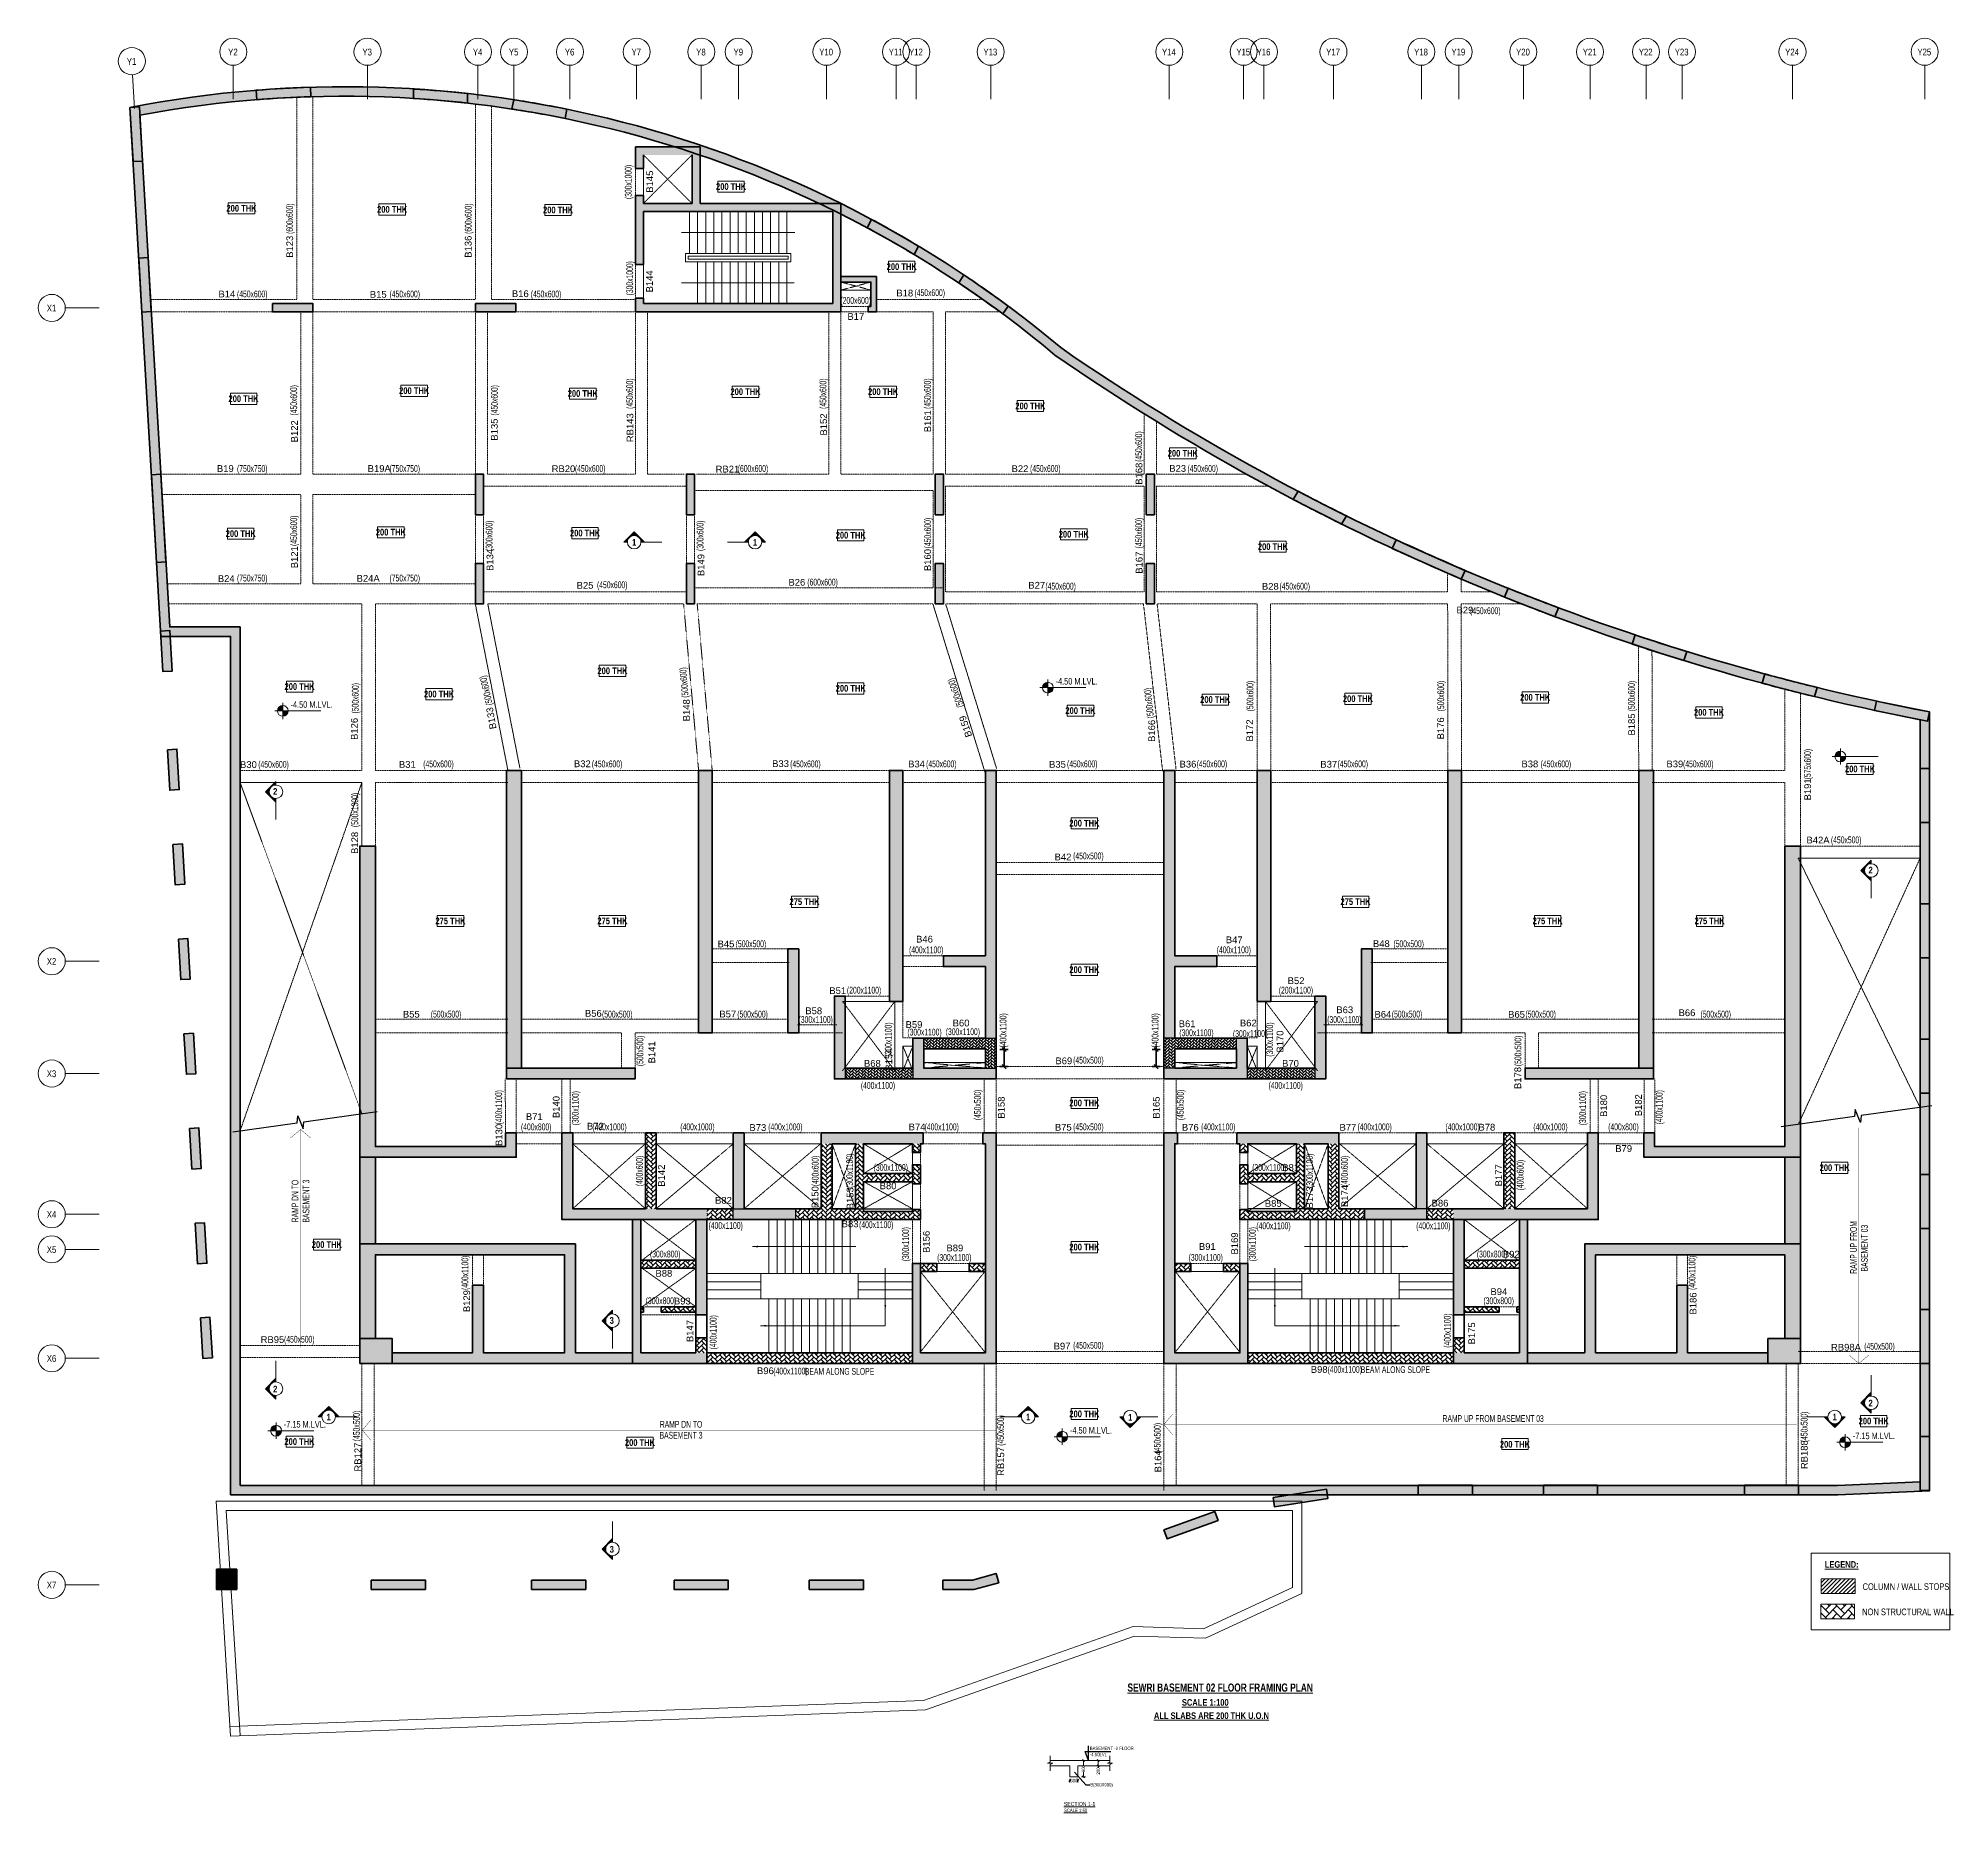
# Model space of a CAD drawing. Header units: millimetres. Extents: x -5 to 70656, y 120 to 65706.
import ezdxf
from ezdxf.enums import TextEntityAlignment as Align

# ---------------------------------------------------------------- set-up
doc = ezdxf.new("R2010")
doc.units = ezdxf.units.MM
for name, pattern in [('Grid Line', [2222.5, 1270, -317.4999999999999, 317.4999999999999, -317.4999999999999]), ('HIDDEN', [0.375, 0.25, -0.125]), ('HIDDEN2', [0.1875, 0.125, -0.0625])]:
    doc.linetypes.add(name, pattern=pattern)
for name, color, linetype, lineweight in [('A-ANNO-DIMS', 8, 'Continuous', 15), ('A-DETL-MISC', 35, 'Continuous', 15), ('A-FLOR-IDEN', 11, 'Continuous', 9), ('A-GRIDS', 8, 'Continuous', 9), ('A-HIDD-ABVE', 8, 'HIDDEN', 20), ('A-HIDD-BELW', 8, 'HIDDEN2', 20), ('G-____-____-DIMS', 7, 'Continuous', 9), ('G-____-____-TEXT', 6, 'Continuous', 9), ('G-ANNO-SYMB', 1, 'Continuous', 9), ('G-ANNO-TEXT', 231, 'Continuous', 9), ('S-BEAM', 7, 'Continuous', 18), ('S-BEAM-IDEN', 2, 'Continuous', 9), ('S-COL HATCH', 9, 'Continuous', 0), ('S-COLS', 5, 'Continuous', 35), ('S-GRIDS', 8, 'Continuous', 9), ('SEC TEXT', 50, 'Continuous', 5)]:
    doc.layers.add(name, color=color, linetype=linetype, lineweight=lineweight)
for name, color, linetype in [('Beam Nos', 7, 'Continuous'), ('changes', 7, 'Continuous'), ('dim', 8, 'Continuous'), ('SECTION LINE', 4, 'Continuous'), ('SUNK SLAB', 8, 'Continuous')]:
    doc.layers.add(name, color=color, linetype=linetype)
doc.styles.add('Arial Narrow', font='ARIALN.TTF', dxfattribs={"height": 399.9999999999996})
doc.styles.add('Dim.s & Anno.(Misc.)', font='ARIALN.TTF')
doc.styles.add('SC-BBS1', font='SansSerif')
doc.styles.add('sd', font='ARIALN.TTF')
doc.styles.add('SOBHA', font='swisscl.ttf')
doc.styles.add('Swis721 LtCn BT', font='swisscl.ttf', dxfattribs={"width": 0.9, "height": 233.3551617873649})
doc.styles.add('Swis721 LtCn BT_1', font='swisscl.ttf', dxfattribs={"height": 239.9999999999999})
doc.styles.add('Swis721 LtCn BT_2', font='swisscl.ttf', dxfattribs={"height": 244.9922958397534})
doc.styles.add('Swis721 LtCn BT_B', font='', dxfattribs={"width": 0.9, "height": 246.9183359013865})
doc.styles.get('Swis721 LtCn BT_B').set_extended_font_data('Swis721 LtCn BT', bold=True)
doc.dimstyles.new('A-GFC-100', dxfattribs={"dimscale": 100, "dimtxt": 1.75, "dimasz": 1.5, "dimexe": 1.5, "dimexo": 0, "dimgap": 1, "dimtad": 1, "dimdsep": 46, "dimtxsty": 'Dim.s & Anno.(Misc.)', "dimblk": 'ARCHTICK', "dimcen": 0, "dimdle": 1.5, "dimclrd": 256, "dimclre": 8, "dimclrt": 6, "dimazin": 2, "dimtfac": 1, "dimtix": 1, "dimtmove": 2, "dimatfit": 3, "dimfxl": 1, "dimtolj": 1, "dimlwd": -1, "dimlwe": 9, "dimarcsym": 0})
doc.dimstyles.new('S-100', dxfattribs={"dimscale": 100, "dimtxt": 2.5, "dimasz": 1.5, "dimexe": 1.5, "dimexo": 1.5, "dimgap": 0.1, "dimtad": 0, "dimdec": 0, "dimrnd": 0.0005, "dimzin": 0, "dimdsep": 46, "dimtxsty": 'SOBHA', "dimblk": 'OBLIQUE', "dimcen": 0.09, "dimclrd": 8, "dimclre": 8, "dimclrt": 6, "dimadec": 0, "dimazin": 0, "dimtfac": 1, "dimtdec": 0, "dimtofl": 0, "dimtmove": 0, "dimatfit": 3, "dimfxl": 1.5, "dimfxlon": 1, "dimtolj": 1, "dimtzin": 0, "dimlwd": -1, "dimlwe": -1, "dimarcsym": 0})
doc.dimstyles.new('S-50', dxfattribs={"dimscale": 50, "dimtxt": 2.5, "dimasz": 1.5, "dimexe": 1.5, "dimexo": 1.5, "dimgap": 0.1, "dimtad": 0, "dimdec": 0, "dimrnd": 0.0005, "dimzin": 0, "dimdsep": 46, "dimtxsty": 'SOBHA', "dimblk": 'OBLIQUE', "dimcen": 0.09, "dimclrd": 8, "dimclre": 8, "dimclrt": 6, "dimadec": 0, "dimazin": 0, "dimtfac": 1, "dimtdec": 0, "dimtofl": 0, "dimtmove": 0, "dimatfit": 3, "dimfxl": 1.5, "dimfxlon": 1, "dimtolj": 1, "dimtzin": 0, "dimlwd": -1, "dimlwe": -1, "dimarcsym": 0})
pattern_1 = [(45, (-31966103.1804494, 21022167.40844137), (0, 113.1370849898476), [240, -80]), (135, (-31966046.6119069, 21022223.97698387), (8.9e-15, 113.1370849898476), [240, -80])]
pattern_2 = [(45, (-31794446.85298591, 20735559.74809882), (0, 169.7056274847714), [360, -120]), (135, (-31794362.00017216, 20735644.60091257), (1.33e-14, 169.7056274847714), [360, -120])]
pattern_3 = [(45, (-31794446.85298591, 20683630.74809882), (0, 169.7056274847714), [360, -120]), (135, (-31794362.00017216, 20683715.60091257), (1.33e-14, 169.7056274847714), [360, -120])]
pattern_4 = [(45, (-31794446.85419369, 20735559.7480981), (0, 113.1370849898476), [240, -80]), (135, (-31794390.28565119, 20735616.3166406), (8.9e-15, 113.1370849898476), [240, -80])]

msp = doc.modelspace()

# ---------------------------------------------------------------- texts
at = {"layer": 'A-FLOR-IDEN', "color": 1, "char_height": 246.9183359013865, "width": 1154.999999999998, "attachment_point": 2, "line_spacing_factor": 0.9642671421142559, "style": 'Swis721 LtCn BT_B'}
for s, insert in [('200 THK', (25606.72671015736, 60348.37881742705)), ('200 THK', (25606.72671015736, 60348.37881742705)), ('200 THK', (7509.726710157359, 59544.87881742705)), ('200 THK', (7509.726710157359, 59544.87881742705)), ('200 THK', (13078.72671015736, 59503.87881742706)), ('200 THK', (13078.72671015736, 59503.87881742706)), ('200 THK', (19212.22671015736, 59482.87881742706)), ('200 THK', (19212.22671015736, 59482.87881742706)), ('200 THK', (31915.22671015736, 57388.87881742706)), ('200 THK', (31915.22671015736, 57388.87881742706)), ('200 THK', (7585.22671015736, 52507.37881742706)), ('200 THK', (7585.22671015736, 52507.37881742706)), ('200 THK', (13892.72671015736, 52804.37881742706)), ('200 THK', (13892.72671015736, 52804.37881742706)), ('200 THK', (20125.22671015736, 52699.87881742705)), ('200 THK', (20125.22671015736, 52699.87881742705)), ('200 THK', (26140.72671015736, 52767.00793037107)), ('200 THK', (26140.72671015736, 52767.00793037107)), ('200 THK', (31226.72671015736, 52767.00793037107)), ('200 THK', (31226.72671015736, 52767.00793037107)), ('200 THK', (36671.72671015736, 52238.87881742705)), ('200 THK', (36671.72671015736, 52238.87881742705)), ('200 THK', (42305.72671015735, 50489.87881742705)), ('200 THK', (42305.72671015735, 50489.87881742705)), ('200 THK', (7481.980978729095, 47520.02006813427)), ('200 THK', (7481.980978729095, 47520.02006813427)), ('200 THK', (13030.72671015736, 47574.37881742705)), ('200 THK', (13030.72671015736, 47574.37881742705)), ('200 THK', (20208.72671015736, 47540.37881742705)), ('200 THK', (20208.72671015736, 47540.37881742705)), ('200 THK', (30031.22671015736, 47462.37881742706)), ('200 THK', (30031.22671015736, 47462.37881742706)), ('200 THK', (38276.22671015736, 47497.87881742705)), ('200 THK', (38276.22671015736, 47497.87881742705)), ('200 THK', (45638.72671015736, 47040.37881742705)), ('200 THK', (45638.72671015736, 47040.37881742705)), ('200 THK', (21223.72671015736, 42450.87881742706)), ('200 THK', (21223.72671015736, 42450.87881742706)), ('200 THK', (9657.22671015736, 41869.37881742705)), ('200 THK', (9657.22671015736, 41869.37881742705)), ('200 THK', (30031.22671015736, 41802.37881742706)), ('200 THK', (30031.22671015736, 41802.37881742706)), ('200 THK', (14812.72671015736, 41589.37881742706)), ('200 THK', (14812.72671015736, 41589.37881742706)), ('200 THK', (38522.22671015736, 40979.87881742706)), ('200 THK', (38522.22671015736, 40979.87881742706)), ('200 THK', (43505.22671015736, 41388.87881742705)), ('200 THK', (43505.22671015736, 41388.87881742705)), ('200 THK', (48781.22671015736, 41419.87881742705)), ('200 THK', (48781.22671015736, 41419.87881742705)), ('200 THK', (55332.72671015736, 41468.37881742706)), ('200 THK', (55332.72671015736, 41468.37881742706)), ('200 THK', (61757.72671015736, 40912.87881742705)), ('200 THK', (61757.72671015736, 40912.87881742705)), ('200 THK', (67339.72671015735, 38823.87881742706)), ('200 THK', (67339.72671015735, 38823.87881742706)), ('200 THK', (38667.95348560613, 36818.16078052586)), ('275 THK', (28324.13267899108, 33917.91240070304)), ('275 THK', (48690.92748937559, 33917.91240070304)), ('275 THK', (15234.13267899107, 33207.91240070303)), ('275 THK', (21221.13267899107, 33207.91240070303)), ('275 THK', (55793.92748937558, 33207.91240070303)), ('275 THK', (61780.92748937558, 33207.91240070303)), ('200 THK', (38667.95348560613, 31403.87613807162)), ('200 THK', (38667.95348560613, 26478.08347241124)), ('200 THK', (66402.06134450236, 24084.45754318973)), ('200 THK', (10665.32663970988, 21244.15217835744)), ('200 THK', (38667.95348560613, 21150.6739737383)), ('200 THK', (38667.95348560613, 14985.33286525597)), ('200 THK', (67845.5613467897, 14721.95754318972)), ('200 THK', (9652.46646049049, 13962.71503413757)), ('200 THK', (22240.1002651247, 13925.92756729116, -1.0246935e-09)), ('200 THK', (54584.67634703022, 13861.8471069104))]:
    msp.add_mtext(s, dxfattribs=dict(at, insert=insert))
at = {"layer": 'Beam Nos', "color": 3, "style": 'SC-BBS1'}
for s, rotation, p in [('B145', 90, (22800.33791580972, 60405.66227918406, -1.2247974e-09)), ('B123', 90, (9491.324656234947, 57998.6269382975)), ('B136', 90, (16088.85724556994, 58000.96599498679, -1.5490163e-09)), ('B144', 90, (22790.50135845866, 56720.00669935261)), ('B135', 90, (17056.4900819267, 51241.83194981058, -1.5490163e-09)), ('RB143', 90, (22070.80756202143, 51310.68706123073)), ('B152', 90, (29226.38281015109, 51429.93125403215, -1.2247974e-09)), ('B161', 90, (33072.67668619555, 51551.90933763896, -1.6329359e-09)), ('B122', 90, (9666.636484490598, 51178.08187644844)), ('B168', 90, (40884.17485370662, 49610.12656966512, -1.6051699e-09)), ('B121', 90, (9666.636484490598, 46524.50318633681)), ('B134', 90, (16891.98076078098, 46425.85892761042, -1.5490163e-09)), ('B160', 90, (33072.67668619555, 46420.34167044898, -1.6329359e-09)), ('B167', 90, (40890.77966436174, 46322.27763823708, -1.6051699e-09)), ('B149', 90, (24692.46702080396, 46235.28276623328, -1.2247974e-09)), ('B148', 90, (24156.20587932866, 40868.69632951086, -1.2247974e-09)), ('B126', 90, (11882.53208826657, 40179.86337706735)), ('B133', 99.96377061939121, (16939.83349201258, 40606.38700443049, -1.5490163e-09)), ('B159', 108.4242155935854, (34462.47508553591, 40331.63576840524, -1.6329359e-09)), ('B166', 90, (41356.83115533169, 40106.48763153617, -1.6051699e-09)), ('B172', 90, (44978.14317445632, 40120.68600666066)), ('B176', 90, (52036.35162112664, 40198.78578654219, -2.2811829e-09)), ('B185', 90, (59095.64169736009, 40341.58898760666)), ('B191', 90, (65602.00371041696, 37941.61438863268, 1.3290807e-09)), ('B128', 90, (11894.441156702, 35966.48108410378)), ('B170', 90, (46099.96842220228, 28623.45295105045)), ('B141', 90, (22876.69601425704, 28224.7451402313, -1.0429421e-09)), ('B154', 90, (31638.14128703799, 27959.92911008661, -1.2247974e-09)), ('B178', 90, (54887.77257716831, 27277.79085988094)), ('B140', 90, (19341.37327869784, 26203.98071993803, -1.0429421e-09)), ('B158', 90, (35795.48167855095, 26183.05316385542, -1.9624459e-09)), ('B165', 90, (41524.70309635427, 26182.84302667444, -2.6683489e-09)), ('B180', 90, (58064.94570935693, 26246.4423076949)), ('B182', 90, (59350.335205024, 26269.63725890135)), ('B130', 90, (17224.00909804728, 25172.29379939576, -2.3627909e-09)), ('B142', 90, (23233.04946788576, 23667.0735683619, -1.0429421e-09)), ('B177', 90, (54182.8585475291, 23679.79385496592)), ('B150', 90, (28912.00952530455, 22871.81315538203)), ('B153', 90, (30204.67677221623, 22829.97007722696, -1.2247974e-09)), ('B173', 90, (47193.79508903053, 22861.06056590667)), ('B174', 90, (48492.329786403, 22915.69647198831)), ('B156', 90, (33025.54539927643, 21219.90879226764, -1.2247974e-09)), ('B169', 90, (44418.68804934051, 21160.37514417534, -1.6051699e-09)), ('B129', 90, (16034.51464615192, 19029.91467919116, -1.6287245e-09)), ('B186', 90, (61368.49083089631, 18942.35257423584, 1.3290807e-09)), ('B147', 90, (24286.12146570709, 17923.52543210154, -1.2247974e-09)), ('B175', 90, (53184.41855711292, 17836.44283932735)), ('RB127', 90, (12008.57112354588, 13264.15032818456)), ('RB157', 90, (35776.27761977714, 13102.82011463409, -1.9624459e-09)), ('B164', 90, (41587.93880896073, 13108.70699268495, -1.6051699e-09)), ('RB188', 90, (65476.61554609041, 13353.82951841419, 1.3290807e-09))]:
    msp.add_text(s, height=250, rotation=rotation, dxfattribs=at).set_placement(p, align=Align.BOTTOM_CENTER)
for s, p in [('B14', (6966.820555759484, 56052.07244324972, -1.2247974e-09)), ('B15', (12563.32055575948, 56039.57244324972, -1.2247974e-09)), ('B16', (17814.82055575948, 56064.07244324972, -1.2247974e-09)), ('B18', (32027.40927896452, 56087.6198563083, -1.2247974e-09)), ('B17', (30217.32055575949, 55222.57244324972, -1.2247974e-09)), ('B19', (6910.320555759485, 49602.07905436595, -1.2255848e-09)), ('B19A', (12599.53746789497, 49602.07905436595, -1.2255848e-09)), ('RB20', (19410.87088865217, 49595.20614700307)), ('RB21', (25471.68697495189, 49580.76293171113)), ('B22', (36285.86912494328, 49595.20614699934)), ('B23', (42115.58092967596, 49605.9364158689)), ('B24', (6945.869124943282, 45534.70614700307)), ('B24A', (12191.71670375194, 45543.41215224106)), ('B25', (20209.21414078202, 45285.19788761725)), ('B26', (28037.38266198513, 45396.71548251723)), ('B27', (36906.33602973994, 45287.72750830565)), ('B28', (45539.48840653326, 45247.75924035077)), ('B29', (52732.53101295408, 44370.68401977335)), ('B30', (7765.126874888207, 38661.52172706192)), ('B31', (13639.25611946162, 38666.28233016943)), ('B32', (20108.15533388581, 38689.75623286804)), ('B33', (27434.91101635423, 38694.98311466267)), ('B34', (32463.18306717452, 38681.56816042503)), ('B35', (37671.14067270037, 38669.01595780542)), ('B36', (42495.72649722721, 38676.93345606988)), ('B37', (47700.25639642205, 38673.18096127277)), ('B38', (55133.18391326245, 38684.2989486522)), ('B39', (60493.2557182255, 38684.29894876396)), ('B42A', (65786.58853664424, 35868.79497007196)), ('B42', (37876.21618561995, 35245.20621126806)), ('B46', (32756.36912494328, 32208.14132289504)), ('B47', (44205.86912494328, 32183.14132289504)), ('B45', (25417.36912494328, 32030.64132289504)), ('B48', (49644.86912494328, 32041.64132289504)), ('B51', (29548.86912494328, 30305.14038034817)), ('B52', (46491.70447541949, 30671.50898570483)), ('B55', (13785.47181737226, 29433.84294523959)), ('B56', (20515.35137025442, 29463.44237365117)), ('B57', (25484.7339585143, 29440.3173791944, -1.4782759e-09)), ('B58', (28662.03815786716, 29560.41053068926)), ('B63', (48291.70867387008, 29597.22681026077)), ('B64', (49701.59660009842, 29429.55932119032)), ('B65', (54641.78096631717, 29428.06873579239)), ('B66', (60942.048094442, 29488.02484939536, 1.0612287e-09)), ('B59', (32368.01103077259, 29052.48901215111)), ('B60', (34108.55804750126, 29107.55891502192)), ('B61', (42465.00104383182, 29079.73306228881)), ('B62', (44724.37309551041, 29108.00332854977)), ('B68', (30829.19888161671, 27616.08891599541)), ('B69', (37905.69888161671, 27711.08891599541)), ('B70', (46285.69888161671, 27616.08891599541)), ('B71', (18331.82003550034, 25647.3687478072)), ('B72', (20592.05407260161, 25295.25547228669)), ('B73', (26596.36912494328, 25245.21063809385)), ('B74', (32482.92350020435, 25269.38933114251)), ('B75', (37887.36912494328, 25256.14025828158)), ('B76', (42582.86912494328, 25252.64025828158)), ('B77', (48407.86912493955, 25252.6402582853)), ('B78', (53544.20171562384, 25258.58324888264)), ('B79', (58601.36912493955, 24469.22856884738)), ('B81', (46292.03935196053, 23766.29770244201)), ('B80', (31411.36912494328, 23090.29894864847)), ('B82', (25324.5793147738, 22555.00998704051)), ('B85', (45647.36912494328, 22441.29894864848)), ('B86', (51812.04423590179, 22450.79495262643)), ('B83', (30006.01583082404, 21684.9229022256)), ('B89', (33878.74647328806, 20794.07163353925)), ('B91', (43209.74632103544, 20848.97402734225, 2.1505944e-09)), ('B92', (54448.30331612926, 20563.82876914655, 2.1505944e-09)), ('B88', (23122.34528464999, 19856.34960850244)), ('B93', (23805.24632103171, 18830.55487588708, 2.1505944e-09)), ('B94', (53987.35782921862, 19180.182926423, 2.1505944e-09)), ('RB95', (8652.467178912724, 17408.43759795939, 2.8882429e-09)), ('B97', (37841.04155872938, 17167.19302258183, 2.8882429e-09)), ('RB98A', (66818.81393841829, 17125.1071963339, 3.6256988e-09)), ('B96', (26875.55811657187, 16256.31931750764, 2.8882429e-09)), ('B98', (47347.00022317272, 16304.23276680251, 3.6256988e-09))]:
    msp.add_text(s, height=250, dxfattribs=at).set_placement(p, align=Align.BOTTOM_CENTER)
at = {"layer": 'dim', "color": 6, "char_height": 125, "attachment_point": 1, "style": 'SOBHA'}
for s, insert in [('\\A1;-4.50LVL', (38866.38355488133, 2334.23928664913)), ('\\A1;BASEMENT -2 FLOOR', (38866.38355488133, 2562.796379136942)), ('\\A1; B(300X900) ', (38838.77107248631, 1216.805362708024))]:
    msp.add_mtext(s, dxfattribs=dict(at, insert=insert))
at = {"layer": 'G-____-____-DIMS', "char_height": 239.9999999999999, "width": 1683.880654475457, "attachment_point": 1, "line_spacing_factor": 0.970125592708619, "style": 'Swis721 LtCn BT_1'}
for s, insert in [('-4.50 M.LVL.', (37602.33747442242, 42058.96757158924)), ('-4.50 M.LVL.', (9321.58190505382, 41200.53372403894)), ('-7.15 M.LVL.', (9071.115719726198, 14597.00066539933)), ('-4.50 M.LVL.', (38131.24022842374, 14373.7334773085)), ('-7.15 M.LVL.', (67070.88122460048, 14169.08364300345))]:
    msp.add_mtext(s, dxfattribs=dict(at, insert=insert))
at = {"layer": 'G-____-____-TEXT', "color": 5, "insert": (36587.38292823535, 14865.02774451961), "char_height": 246.9183359013865, "width": 329.9999999999996, "attachment_point": 2, "line_spacing_factor": 0.9642671421142559, "style": 'Swis721 LtCn BT_B'}
msp.add_mtext('1', dxfattribs=at)
at = {"layer": 'G-ANNO-SYMB', "color": 5, "char_height": 246.9183359013865, "width": 329.9999999999996, "line_spacing_factor": 0.9642671421142559, "style": 'Swis721 LtCn BT_B'}
for s, insert, attachment_point in [('1', (22023.37438071694, 47195.68032162552, -1.3508411e-09), 2), ('1', (26494.759305464, 47195.68032162552, -1.3508411e-09), 2), ('2', (8755.340970570112, 37991.64423383688), 2), ('2', (67729.3409705701, 35082.64423383688), 2), ('3', (21196.7404605503, 18439.92039755275), 2), ('2', (8755.340970570112, 15656.83919122731), 8), ('1', (10733.71452066105, 14865.02774451961), 2), ('1', (40361.71452066104, 14608.6351444452), 8), ('1', (66405.0149535815, 14865.02774451961), 2), ('2', (67729.3409705701, 15135.83919122731), 8), ('3', (21196.7404605503, 9729.65615449389), 8)]:
    msp.add_mtext(s, dxfattribs=dict(at, insert=insert, attachment_point=attachment_point))
at = {"layer": 'G-ANNO-TEXT', "color": 7, "char_height": 244.9922958397534, "attachment_point": 1, "line_spacing_factor": 0.9718478586403113, "style": 'Swis721 LtCn BT_2'}
for s, insert, width in [('\\fSwis721 LtCn BT|b1|i0|c0|p34|;\\LLEGEND:', (66037.87059744995, 9419.580392050646), 1299), ('COLUMN / WALL STOPS', (67433.77236480813, 8600.572304326199), 3845.238102011382), ('NON STRUCTURAL WALL', (67417.18972294952, 7667.684423840694), 3845.238102011382)]:
    msp.add_mtext(s, dxfattribs=dict(at, insert=insert, width=width))
at = {"layer": 'G-ANNO-TEXT', "color": 6, "insert": (40260.79137272935, 4896.785097821705), "char_height": 300, "width": 6923.659502614289, "attachment_point": 1, "line_spacing_factor": 0.9718478586403113, "style": 'Swis721 LtCn BT_2'}
msp.add_mtext('{\\fSwis721 LtCn BT|b1|i0|c0|p34;\\LSEWRI BASEMENT 02 FLOOR FRAMING PLAN }', dxfattribs=at)
at = {"layer": 'G-ANNO-TEXT', "color": 1, "char_height": 244.9922958397534, "attachment_point": 1, "line_spacing_factor": 0.9718478586403113, "style": 'Swis721 LtCn BT_2'}
for s, insert, width in [('{\\fSwis721 LtCn BT|b1|i0|c0|p34;\\LSCALE 1:100}', (42271.96220572095, 4319.738047863445), 1551.037292950693), ('{\\fSwis721 LtCn BT|b1|i0|c0|p34;\\LALL SLABS ARE 200 THK U.O.N}', (41237.70430267777, 3830.751904170119), 3728.693422573189)]:
    msp.add_mtext(s, dxfattribs=dict(at, insert=insert, width=width))
at = {"layer": 'S-BEAM-IDEN', "style": 'Swis721 LtCn BT', "width": 0.8}
for s, rotation, p in [('(300x1000)', 90.00000000000031, (21930.60429873865, 59760.62854086523, -1.3970702e-09)), ('(600x600)', 90.00000000000031, (9413.892664404477, 58473.75167164867)), ('(600x600)', 90.00000000000031, (16016.25722786587, 58473.7516716524, -1.221276e-09)), ('(300x1000)', 90.00000000000031, (21984.39199419495, 56200.44859679331, -1.4005917e-09)), ('(450x600)', 359.9999999999997, (7343.204523375149, 56128.91358213787)), ('(450x600)', 359.9999999999997, (12980.85042696621, 56128.91358213787)), ('(450x600)', 359.9999999999997, (18203.3208659346, 56128.91358213787)), ('(200x600)', 359.9999999999997, (29650.4333809222, 55891.71247900938, -0.0436578448751945)), ('(450x600)', 359.9999999999997, (32387.99448810693, 56177.08672153493, -1.640928e-09)), ('(450x600)', 90.00000000000031, (9564.311421198661, 51760.41067771901, -1.221276e-09)), ('(450x600)', 90.00000000000031, (16983.03182697471, 51759.24099009772)), ('(450x600)', 90.00000000000031, (21980.89209765371, 52006.33925517936, -1.456898e-09)), ('(450x600)', 90.00000000000031, (29130.89209813055, 52006.33925517936, -1.456898e-09)), ('(450x600)', 90.00000000000031, (32991.54505910527, 52006.33929462647, -1.2847592e-09)), ('(450x600)', 90.00000000000031, (40798.54505831923, 50050.22823113863, -1.3257795e-09)), ('(750x750)', 359.9999999999997, (7343.204523378874, 49678.9201932541)), ('(750x750)', 359.9999999999997, (12980.85042696994, 49678.9201932541)), ('(450x600)', 359.9999999999997, (19835.08959159058, 49678.9201932541)), ('(600x600)', 359.9999999999997, (25853.05030965608, 49678.92019325038)), ('(450x600)', 359.9999999999997, (36659.2640687431, 49678.9201932541)), ('(450x600)', 359.9999999999997, (42477.4192711952, 49678.9201932541)), ('(450x600)', 90.00000000000031, (9564.311421198661, 46939.60948414271, -1.221276e-09)), ('(300x600)', 90.00000000000031, (16785.62967185851, 46753.91183346053)), ('(300x600)', 90.00000000000031, (24585.62967090484, 46753.91185444136, -1.3080283e-09)), ('(450x600)', 90.00000000000031, (32998.54505910527, 46853.41187924062, -1.2847592e-09)), ('(450x600)', 90.00000000000031, (40798.54505845334, 46853.41187924062, -1.2847592e-09)), ('(750x750)', 359.9999999999997, (7343.204523386325, 45628.92952877571)), ('(750x750)', 359.9999999999997, (12980.85042697739, 45628.92952877571)), ('(450x600)', 359.9999999999997, (20650.08158244368, 45381.61149735664)), ('(600x600)', 359.9999999999997, (28425.05030965608, 45478.92952876826)), ('(450x600)', 359.9999999999997, (37226.01130119886, 45328.92952876826)), ('(450x600)', 359.9999999999997, (45879.01130120259, 45328.92952876826)), ('(450x600)', 359.9999999999997, (52924.01130120259, 44421.92952876826)), ('(500x600)', 103.0639541273866, (16801.5132063831, 41073.76494413902)), ('(500x600)', 95.07955632983261, (24041.56479899016, 41342.27294592102, -1.4466135e-09)), ('(500x600)', 109.1773419647608, (34209.41250984919, 41017.59396707182, -2.3782459e-09)), ('(500x600)', 90.00000000000031, (44914.80854325544, 40829.61295057003)), ('(500x600)', 90.00000000000031, (51964.82101660024, 40829.6222884721, -1.4458071e-09)), ('(500x600)', 90.00000000000031, (59014.80532269728, 40829.62037182515)), ('(500x600)', 89.99999999999969, (11839.99364305463, 40748.24169571241)), ('(500x600)', 96.2612320463146, (41239.93839064788, 40586.49591874992, -2.4127539e-09)), ('(450x600)', 359.9999999999997, (8130.009805129732, 38744.68540980955)), ('(575x600)', 90.00000000000033, (65524.81408338796, 38312.68643498336)), ('(500x1300)', 89.99999999999969, (11822.66194340389, 36548.44167964821)), ('(500x500)', 359.9999999999997, (25777.92897373613, 32112.28626042148, -1.0436026e-09)), ('(400x1100)', 359.9999999999996, (32186.4413985702, 31887.7202734976, -1.550137e-09)), ('(200x1100)', 359.9999999999996, (29890.32890639257, 30397.72027445128, -1.550137e-09)), ('(500x500)', 359.9999999999997, (14506.83880870965, 29512.2912436082)), ('(500x500)', 359.9999999999997, (20836.83880870965, 29512.2912436082)), ('(500x500)', 359.9999999999997, (25838.26390621242, 29512.2912436082)), ('(500x500)', 359.9999999999997, (54969.83880870964, 29512.2912436082)), ('(500x500)', 359.9999999999997, (61440.83880870964, 29512.2912436082)), ('(300x1100)', 359.9999999999997, (28101.03376660671, 29312.2912436082)), ('(300x1100)', 89.99999999999969, (31542.15080889117, 28065.27203998258, -1.550137e-09)), ('(300x1100)', 359.9999999999996, (32124.6121470983, 28847.72027373602, -1.550137e-09)), ('(300x1100)', 359.9999999999996, (33542.00648288232, 28861.87587086027, -1.550137e-09)), ('(300x1100)', 359.9999999999996, (44159.18746446621, 28794.42563300868, -1.550137e-09)), ('(300x1100)', 90.00000000000033, (45639.57481828507, 28065.27203998258, -1.550137e-09)), ('(500x500)', 89.99999999999969, (22362.7403880338, 27714.25445796465)), ('(500x500)', 90.00000000000033, (54818.98523914244, 27714.25445796465)), ('(400x1100)', 359.9999999999996, (30403.20591790405, 26877.86502268826, -1.550137e-09)), ('(400x1100)', 359.9999999999996, (45475.6866773757, 26877.86502268826, -1.550137e-09)), ('(400x1100)', 89.99999999999969, (17141.9928053486, 25563.58071815138)), ('(300x1100)', 89.99999999999969, (19974.2403880338, 25528.1070136643)), ('(450x500)', 89.99999999999969, (34842.15081222903, 25718.3636787041, -1.1419985e-09)), ('(450x500)', 90.00000000000033, (42339.57602280553, 25718.3636787041, -1.1419985e-09)), ('(300x1100)', 90.00000000000033, (57207.48523914244, 25528.1070136643)), ('(400x1100)', 90.00000000000033, (60039.73282182764, 25563.58071815138)), ('(400x800)', 359.9999999999997, (17839.16594019707, 25344.9957756876)), ('(400x1000)', 359.9999999999997, (20480.90095324617, 25344.9957756876)), ('(400x1000)', 359.9999999999997, (23730.90095324617, 25344.9957756876)), ('(400x1000)', 359.9999999999997, (26980.90095324617, 25344.9957756876)), ('(400x1100)', 359.9999999999997, (32760.92105240923, 25344.9957756876)), ('(450x500)', 359.9999999999997, (38251.33891517845, 25344.9957754529)), ('(400x600)', 89.99999999999969, (22342.1563385072, 23277.04031781023)), ('(400x600)', 89.99999999999969, (28842.1563385072, 23277.04031781023)), ('(300x1100)', 89.99999999999969, (30112.1563385072, 23214.39287350988)), ('(300x1100)', 359.9999999999997, (30878.59343948391, 23845.70581549322)), ('(300x1100)', 89.99999999999969, (47114.16904509615, 23214.39287350988)), ('(400x600)', 89.99999999999969, (48404.729326954, 23277.04031781023, -1.5527283e-09)), ('(400x600)', 89.99999999999969, (54902.03804933828, 23125.37544668381, -1.5527283e-09)), ('RAMP DN TO', 90.00000000000031, (9613.807099712903, 21941.80169158717)), ('BASEMENT 3', 90.00000000000031, (10018.7437074798, 21933.67587245171)), ('(400x1100)', 359.9999999999997, (24773.87287329685, 21699.61909837564)), ('(400x1100)', 359.9999999999997, (30339.80091031816, 21728.45407248204)), ('(400x1100)', 359.9999999999997, (45024.20387884777, 21689.26428283667)), ('(400x1100)', 359.9999999999997, (50933.92106001627, 21689.26428283667)), ('(300x1100)', 89.99999999999969, (32180.66193758127, 20500.74544801478, -1.550137e-09)), ('(300x1100)', 90.00000000000033, (45001.06368959498, 20500.74544801478, -1.550137e-09)), ('RAMP UP FROM', 90.00000000000031, (67222.26808102976, 20041.99527271008)), ('BASEMENT 03', 90.00000000000031, (67627.20468879666, 20126.07128843953)), ('(300x800)', 359.9999999999997, (22608.66187400174, 20645.00735882585)), ('(300x1100)', 359.9999999999997, (33224.67779142958, 20519.79468845491)), ('(300x800)', 359.9999999999997, (53174.66187400174, 20645.00735882585)), ('(400x1100)', 89.99999999999969, (15893.63245235559, 19443.66330451434)), ('(400x1100)', 90.00000000000033, (61254.09438039165, 19443.66330451434)), ('(300x800)', 359.9999999999997, (22450.64891259175, 18919.79620646601)), ('(450x500)', 359.9999999999997, (9082.221705434735, 17494.68247574856)), ('(400x1100)', 90.00000000000031, (25068.69866119873, 17246.44859590297)), ('(400x1100)', 90.00000000000031, (52207.36473712127, 17308.94859590297)), ('(450x500)', 359.9999999999997, (38251.33891517845, 17269.79551425864)), ('(400x1100)', 359.9999999999997, (27169.35537323903, 16320.22133675878, 2.9670624e-09)), ('BEAM ALONG SLOPE', 359.9999999999997, (28334.92362127628, 16309.13778545623)), ('(400x1100)', 359.9999999999997, (47659.23900881957, 16380.7795893765, 2.9670624e-09)), ('BEAM ALONG SLOPE', 359.9999999999997, (48884.9263432267, 16373.66568643515)), ('(450x500)', 89.99999999999969, (11884.38362630259, 13851.13116959026)), ('(450x500)', 89.99999999999969, (35695.0984585936, 13685.1878374285)), ('(450x500)', 90.00000000000033, (41486.62716715213, 13401.47037161802)), ('(450x500)', 90.00000000000033, (65398.56076863583, 13816.92362261107))]:
    msp.add_text(s, height=250, rotation=rotation, dxfattribs=at).set_placement(p)
for s, p in [('(450x600)', (14227.15567808028, 38760.56441892599)), ('(450x600)', (20459.24192306202, 38760.56441892599)), ('(450x600)', (27790.54993619573, 38760.56441892599)), ('(450x600)', (32815.70789358568, 38760.56441892599)), ('(450x600)', (38025.06832723868, 38760.56441892599)), ('(450x600)', (42816.97714098346, 38760.56441892599)), ('(450x600)', (48023.99731396686, 38760.56441892599)), ('(450x600)', (55532.29828901764, 38760.56441892599)), ('(450x600)', (60796.29460825201, 38760.56441892599)), ('(450x500)', (66263.82788857992, 35952.94858518903)), ('(450x500)', (38251.33891517845, 35360.5541048265)), ('(400x1100)', (43557.58217530873, 31887.7202734976, -1.550137e-09)), ('(500x500)', (50091.39069660183, 32112.28626042148, -1.0436026e-09)), ('(200x1100)', (45853.69466748637, 30397.72027445128, -1.550137e-09)), ('(500x500)', (50031.05576412555, 29512.2912436082)), ('(300x1100)', (42177.36167864304, 28823.95305994814, -1.550137e-09)), ('(300x1100)', (47642.99101513055, 29312.2912436082)), ('(450x500)', (38251.33891517845, 27810.55891775628)), ('(400x1100)', (42983.1025214697, 25344.9957756876)), ('(400x1000)', (48763.12262063276, 25344.9957756876)), ('(400x1000)', (52013.12262063276, 25344.9957756876)), ('(400x1000)', (55263.12262063276, 25344.9957756876)), ('(400x800)', (58030.15252228257, 25344.9957756876)), ('(300x1100)', (44870.81511219021, 23845.70581549322)), ('(300x1100)', (42519.34578244935, 20519.79468845491)), ('(300x800)', (53418.67004364532, 18919.79620646601)), ('(450x500)', (67494.63766612287, 17236.43963314508)), ('BASEMENT 3', (22964.44266981807, 13947.26007264768, -1.0837132e-09)), ('RAMP DN TO', (22972.56848895353, 14352.19668041458, -1.0837132e-09)), ('RAMP UP FROM BASEMENT 03', (51907.1361845712, 14565.56294530918))]:
    msp.add_text(s, height=250, dxfattribs=at).set_placement(p)
at = {"layer": 'SEC TEXT', "color": 1, "linetype": 'ByBlock', "insert": (37911.14030609828, 519.678618031643), "char_height": 150, "width": 1170.105911381129, "attachment_point": 1, "rotation": 0.010721049181483191, "style": 'sd'}
msp.add_mtext('{\\fSwis721 LtCn BT|b0|i0|c0|p34;\\LSECTION 1-1\\P\\H0.83333x;SCALE 1:50}', dxfattribs=at)

# ---------------------------------------------------------------- blocks, each defined once
blk = doc.blocks.new('_ARCHTICK')
at = {"color": 0, "linetype": 'ByBlock', "const_width": 0.15}
blk.add_lwpolyline([(-0.5, -0.5), (0.5, 0.5)], dxfattribs=at)
blk = doc.blocks.new('A$C31bf04c8')
at = {"layer": 'S-COL HATCH', "transparency": 33554687}
h = blk.add_hatch(color=256, dxfattribs=at)
h.dxf.hatch_style = 1
edge = h.paths.add_edge_path()
edge.add_line((-12645.22190790623, -10575.19985628128), (46759.53647775203, -10575.19985628128))
edge.add_line((46759.53647775203, -10575.19985628128), (50154.77851886302, -10425.00601053238))
edge.add_line((50154.77851886302, -10425.00601053238), (50154.77851886302, 18362.28214049339))
edge.add_arc((65982.97857690603, 101150.6081447527), 84287.8332837242, 235.3318360843077, 259.1763076908551, ccw=False)
edge.add_arc((-8446.611141368747, 268.2098512127995), 41199.68046838963, 49.9961516128636, 101.0852321286915)
edge.add_line((-16368.03390341252, 40699.19712734222), (-15227.48269014805, 21150.0005850792))
edge.add_line((-15227.48269014805, 21150.0005850792), (-12645.22190790623, 21150.00058484077))
edge.add_line((-12645.22190790623, 21150.00058484077), (-12645.22190790623, -10575.19985628128))
edge = h.paths.add_edge_path(flags=16)
edge.add_line((-12295.22190838307, -10225.19985580444), (46751.79886502772, -10225.19985580444))
edge.add_line((46751.79886502772, -10225.19985580444), (49804.77851838618, -10090.14652299881))
edge.add_line((49804.77851838618, -10090.14652299881), (49804.77851838618, 18073.36296987534))
edge.add_arc((65982.9785742499, 101150.6081398986), 84637.83327854906, 235.3207608542366, 258.9803174311657, ccw=False)
edge.add_arc((-8446.611140910538, 268.2098531685769), 40849.68046623029, 49.97334944151059, 100.6567920093794)
edge.add_line((-16000.76089220494, 40413.33677697181), (-14897.30743341893, 21500.00058507919))
edge.add_line((-14897.30743341893, 21500.00058507919), (-12295.22190838307, 21500.00058460236))
edge.add_line((-12295.22190838307, 21500.00058460236), (-12295.22190838307, -10225.19985580444))
h = blk.add_hatch(color=256, dxfattribs=at)
h.dxf.hatch_style = 1
h.paths.add_polyline_path([(-9680.507208030673, 41099.25634849444), (-9699.67745225504, 41448.83023893833, 0.011850094801779), (-11696.67691299319, 41339.31694778055), (-11677.5066617839, 40989.74305733666, -0.0119492284188127)])
h = blk.add_hatch(color=256, dxfattribs=at)
h.dxf.hatch_style = 1
h.paths.add_polyline_path([(-3886.379517793655, 40862.68513311073), (-3886.37951593101, 41214.73544520885, 0.0118917816617123), (-5886.37951593101, 41382.61749047413), (-5886.37951593101, 41031.98205364495, -0.0119919745653029)])
h = blk.add_hatch(color=256, dxfattribs=at)
h.dxf.hatch_style = 1
h.paths.add_polyline_path([(-282.2607116214931, 40293.69900645315), (-212.526349119842, 40636.68168668821, 0.0118113912016586), (-2181.819570951164, 40988.96906228736), (-2251.632284607739, 40645.60098743066, -0.0119099033513172)])
h = blk.add_hatch(color=256, dxfattribs=at)
h.dxf.hatch_style = 1
h.paths.add_polyline_path([(-16018.62856588885, 40719.59102217108), (-16368.03440779075, 40699.20577195286), (-16251.54726236686, 38702.60096753762), (-15902.14142139628, 38722.9862177521)])
h = blk.add_hatch(color=256, dxfattribs=at)
h.dxf.hatch_style = 1
h.paths.add_polyline_path([(3425.353111915291, 39251.15887107328), (2314.552913472057, 39251.15887107328), (2314.552825734019, 38451.158669848), (2614.552662178874, 38451.158669848), (2614.552662178874, 38951.15887107328), (3425.353111915291, 38951.15887107328)], flags=17)
h.paths.add_polyline_path([(3725.35311191529, 39251.15887107328), (3425.353111915291, 39251.15887107328), (3425.353111915291, 38951.15887107328), (3725.35311191529, 38951.15887107328)], flags=17)
h.paths.add_polyline_path([(3763.891615465283, 39251.15887107328), (3725.35311191529, 39251.15887107328), (3725.35311191529, 38951.15887107328), (4414.552661702037, 38951.15887107328), (4414.552661702037, 37151.158669848), (2614.552662178874, 37151.158669848), (2614.552662178874, 37451.158669848), (2314.552741810679, 37451.158669848), (2314.552636906505, 34901.158669848), (2614.552661702037, 34901.158669848), (2614.552661702037, 36851.158669848), (9455.692081548274, 36851.158669848), (9455.692081548274, 37151.158669848), (9141.078686054794, 37151.158669848), (9136.835278585553, 37141.03068506718, 0.0001403111666475), (9115.549892831594, 37151.158669848), (4714.552661702037, 37151.158669848), (4714.552661702037, 39251.15887107328), (4610.311843480914, 39251.15887107328), (4539.36850810796, 38999.99560028687, 0.0048521537077584)])
h.paths.add_polyline_path([(9914.552662655711, 37151.158669848), (9455.692081548274, 37151.158669848), (9455.692081548274, 36851.158669848), (9614.552662178876, 36851.158669848), (9614.552662178876, 33451.15866960958), (9455.692081548274, 33451.15866960958), (9455.692081548274, 33151.15866960958), (9914.552662655711, 33151.15866960958)])
h.paths.add_polyline_path([(9455.692081548274, 33451.15866960958), (2614.552661702037, 33451.15866960958), (2614.552661702037, 33651.158669848), (2314.552662178874, 33651.158669848), (2314.552662178874, 33151.15866960958), (9455.692081548274, 33151.15866960958)])
h = blk.add_hatch(color=256, dxfattribs=at)
h.dxf.hatch_style = 1
h.paths.add_polyline_path([(11045.06363138184, 36565.69092820213), (10879.2401247248, 36257.46606785432, -0.0119099194119703), (12617.95104505121, 35267.9436985068), (12783.961324092, 35576.51572230086, 0.011811406777988)])
h = blk.add_hatch(color=256, dxfattribs=at)
h.dxf.hatch_style = 1
h.paths.add_polyline_path([(-15694.00020724535, 35156.51154147834), (-16043.40604635328, 35136.12629126385), (-15926.91890232637, 33139.5214866139), (-15577.51306321844, 33159.90673683211)])
h = blk.add_hatch(color=256, dxfattribs=at)
h.dxf.hatch_style = 1
h.paths.add_polyline_path([(11224.5519891493, 34450.01884901524), (9914.55266494304, 34449.99286655709), (9914.555183216931, 34249.98979169875), (11024.55202298984, 34250.01180731505), (11024.58985687792, 33349.99286634475), (10924.57314150035, 33350.01290975884), (10924.57708794996, 33151.1586724706), (11224.57777387276, 33149.98890175298), (11224.55198914557, 33349.99286634848)])
h = blk.add_hatch(color=256, dxfattribs=at)
h.dxf.hatch_style = 1
h.paths.add_polyline_path([(14461.53178168461, 34512.18325436115), (14266.69796415418, 34221.42599554732, -0.0119099194350363), (15901.64477842674, 33068.50834618509), (16096.69803826883, 33359.5930983685, 0.0118114067623344)])
h = blk.add_hatch(color=256, dxfattribs=at)
h.dxf.hatch_style = 1
h.paths.add_polyline_path([(-11101.74020648375, 33451.15858155862), (-11101.74020555243, 33151.15858174488), (-9601.740205552429, 33151.15858663246), (-9601.740206483752, 33451.15858574584)])
h = blk.add_hatch(color=256, dxfattribs=at)
h.dxf.hatch_style = 1
h.paths.add_polyline_path([(-3599.794399350882, 33451.15860553831), (-3599.79439841956, 33151.1586064212), (-2099.794398419559, 33151.15860944986), (-2099.794399350882, 33451.15860949829)])
h = blk.add_hatch(color=256, dxfattribs=at)
h.dxf.hatch_style = 1
h.paths.add_polyline_path([(-15227.36483162269, 27149.97082721069), (-15576.77067259326, 27129.58557769284), (-15387.47906606272, 23885.10276979953), (-15038.07322509214, 23905.48802024871)])
h = blk.add_hatch(color=256, dxfattribs=at)
h.dxf.hatch_style = 1
h.paths.add_polyline_path([(-3599.794376533479, 25651.1652164869), (-3299.794378116728, 25651.16521741822), (-3299.794382307679, 27151.16521741822), (-3599.794380258769, 27151.1652164869)])
h = blk.add_hatch(color=256, dxfattribs=at)
h.dxf.hatch_style = 1
h.paths.add_polyline_path([(-3599.79426477477, 25651.16528400406), (-3299.794264495373, 25651.16528400406), (-3299.794264495373, 27151.16528400406), (-3599.79426477477, 27151.16528400406)])
h = blk.add_hatch(color=256, dxfattribs=at)
h.dxf.hatch_style = 1
h.paths.add_polyline_path([(4200.20562095195, 25651.16523743793), (4500.205622628331, 25651.16523836926), (4500.205618903041, 27151.16523836926), (4200.205616760999, 27151.16523743793)])
h = blk.add_hatch(color=256, dxfattribs=at)
h.dxf.hatch_style = 1
h.paths.add_polyline_path([(4200.205734573304, 25651.16528400406), (4500.205732524395, 25651.16528400406), (4500.205732524395, 27151.16528400406), (4200.205734573304, 27151.16528400406)])
h = blk.add_hatch(color=256, dxfattribs=at)
h.dxf.hatch_style = 1
h.paths.add_polyline_path([(13400.2056225352, 25651.16526235267), (13700.20562095195, 25651.16526305303), (13700.205616761, 27151.16526305303), (13400.20561880991, 27151.16526235267)])
h = blk.add_hatch(color=256, dxfattribs=at)
h.dxf.hatch_style = 1
h.paths.add_polyline_path([(13400.20573429391, 25651.16528400406), (13700.20573410764, 25651.16528400406), (13700.20573410764, 27151.16528400406), (13400.20573429391, 27151.16528400406)])
h = blk.add_hatch(color=256, dxfattribs=at)
h.dxf.hatch_style = 1
h.paths.add_polyline_path([(21200.20562095195, 25651.16528330743), (21500.20562262833, 25651.16528400406), (21500.20561890304, 27151.16528400406), (21200.205616761, 27151.16528330743)])
h = blk.add_hatch(color=256, dxfattribs=at)
h.dxf.hatch_style = 1
h.paths.add_polyline_path([(21200.20573457331, 25651.16528400406), (21500.2057325244, 25651.16528400406), (21500.2057325244, 27151.16528400406), (21200.20573457331, 27151.16528400406)])
h = blk.add_hatch(color=256, dxfattribs=at)
h.dxf.hatch_style = 1
h.paths.add_polyline_path([(28420.13920155913, 25305.90619404986), (28601.82631585375, 25606.50681078061, -0.0060300541328902), (26815.31954800338, 26517.1875420697), (26633.94796350226, 26217.10894830898, 0.0060046413283246)])
h = blk.add_hatch(color=256, dxfattribs=at)
h.dxf.hatch_style = 1
h.paths.add_polyline_path([(30444.46339140087, 24721.45040088892), (30296.34775915742, 24404.33521421999, 0.0043087043167823), (32836.48160387203, 23273.42063678801), (32984.64532437176, 23590.63881636783, -0.0043268481438015)])
h = blk.add_hatch(color=256, dxfattribs=at)
h.dxf.hatch_style = 1
h.paths.add_polyline_path([(-3599.794370945544, 22351.17455201596), (-3299.794368803502, 22351.17455294728), (-3299.794372994453, 23851.17455294728), (-3599.794374670834, 23851.17455201596)])
h = blk.add_hatch(color=256, dxfattribs=at)
h.dxf.hatch_style = 1
h.paths.add_polyline_path([(-3599.794266171754, 22351.17461953685), (-3299.794266358019, 22351.17461953685), (-3299.794266358019, 23851.17461953685), (-3599.794266171754, 23851.17461953685)])
h = blk.add_hatch(color=256, dxfattribs=at)
h.dxf.hatch_style = 1
h.paths.add_polyline_path([(4200.205630265176, 22351.17457297072), (4500.205628681928, 22351.17457390204), (4500.20562588796, 23851.17457390204), (4200.205626074224, 23851.17457297072)])
h = blk.add_hatch(color=256, dxfattribs=at)
h.dxf.hatch_style = 1
h.paths.add_polyline_path([(4200.205732710659, 22351.17461953685), (4500.205731127411, 22351.17461953685), (4500.205731127411, 23851.17461953685), (4200.205732710659, 23851.17461953685)])
h = blk.add_hatch(color=256, dxfattribs=at)
h.dxf.hatch_style = 1
h.paths.add_polyline_path([(13400.20562812313, 22351.1745983474), (13700.20562979951, 22351.17459858209), (13700.20562607422, 23851.17459858209), (13400.2056248635, 23851.1745983474)])
h = blk.add_hatch(color=256, dxfattribs=at)
h.dxf.hatch_style = 1
h.paths.add_polyline_path([(13400.20573289692, 22351.17461953685), (13700.20573271066, 22351.17461953685), (13700.20573271066, 23851.17461953685), (13400.20573289692, 23851.17461953685)])
h = blk.add_hatch(color=256, dxfattribs=at)
h.dxf.hatch_style = 1
h.paths.add_polyline_path([(21200.20563026518, 22351.17461883649), (21500.20562868193, 22351.17461953685), (21500.20562588796, 23851.17461953685), (21200.20562607423, 23851.17461883649)])
h = blk.add_hatch(color=256, dxfattribs=at)
h.dxf.hatch_style = 1
h.paths.add_polyline_path([(21200.20573271066, 22351.17461953685), (21500.20573112741, 22351.17461953685), (21500.20573112741, 23851.17461953685), (21200.20573271066, 23851.17461953685)])
h = blk.add_hatch(color=256, dxfattribs=at)
h.dxf.hatch_style = 1
h.paths.add_polyline_path([(36309.7524298653, 21881.72621195018), (36441.37668698281, 22209.28438184038, -0.0060148017713095), (34576.22656182572, 22931.67414105311), (34444.98130914941, 22605.0591201894, 0.006030345616494)])
h = blk.add_hatch(color=256, dxfattribs=at)
h.dxf.hatch_style = 1
h.paths.add_polyline_path([(-15238.98340471461, 21348.21740726382), (-15151.61804983765, 19850.76380383596), (-14802.21220747009, 19871.14905335381), (-14889.57756374404, 21368.60265678167)])
h = blk.add_hatch(color=256, dxfattribs=at)
h.dxf.hatch_style = 1
h.paths.add_polyline_path([(41069.59452968091, 20258.57727995887), (41181.79505573586, 20594.16746113077, -0.0060147708890324), (39277.29233469814, 21205.28147134558), (39165.15158186108, 20869.87012461201, 0.0060303457567743)])
h = blk.add_hatch(color=256, dxfattribs=at)
h.dxf.hatch_style = 1
h.paths.add_polyline_path([(45906.3900215365, 18925.80282298103), (46001.80741254613, 19265.37358707189, -0.0060158293301337), (44064.28255045786, 19763.36587971449), (43968.71632428839, 19423.26551262289, 0.006031451040052)])
h = blk.add_hatch(color=256, dxfattribs=at)
h.dxf.hatch_style = 1
h.paths.add_polyline_path([(48195.26784691587, 18762.7021320723), (48125.19449844583, 18419.78854798898), (50084.70069069042, 18019.36941334233), (50154.77403916046, 18362.28299696371)])
h = blk.add_hatch(color=256, dxfattribs=at)
h.dxf.hatch_style = 1
h.paths.add_polyline_path([(-14983.31658997014, 16966.0548682101), (-14895.95123509317, 15468.60126477852), (-14546.54539365694, 15488.98651429638), (-14633.91074899956, 16986.44011772796)])
h = blk.add_hatch(color=256, dxfattribs=at)
h.dxf.hatch_style = 1
h.paths.add_polyline_path([(50154.77403869479, 16269.2822600007), (49804.77403860167, 16269.2822600007), (49804.77403860167, 14269.2822600007), (50154.77403869479, 14269.2822600007)])
h = blk.add_hatch(color=256, dxfattribs=at)
h.dxf.hatch_style = 1
h.paths.add_polyline_path([(-14779.11744395643, 13466.0548682101), (-14691.75208768248, 11968.60126477852), (-14342.34624671191, 11988.98651429638), (-14429.71160438284, 13486.44011772796)])
h = blk.add_hatch(color=256, dxfattribs=at)
h.dxf.hatch_style = 1
h.paths.add_polyline_path([(49804.77403860167, 9269.282260000706), (50154.77403869479, 9269.282260000706), (50154.77403869479, 11269.2822600007), (49804.77403860167, 11269.2822600007)])
h = blk.add_hatch(color=256, dxfattribs=at)
h.dxf.hatch_style = 1
h.paths.add_polyline_path([(-14574.91829747706, 9966.054868210107), (-14487.55294213444, 8468.601264778525), (-14138.14710116386, 8488.986514296383), (-14225.51245604083, 9986.440117727965)])
h = blk.add_hatch(color=256, dxfattribs=at)
h.dxf.hatch_style = 1
h.paths.add_polyline_path([(-14370.71915053204, 6466.054868210107), (-14283.35379425809, 4968.601264778524), (-13933.94795328751, 4988.986514296382), (-14021.31331095844, 6486.440117727965)])
h = blk.add_hatch(color=256, dxfattribs=at)
h.dxf.hatch_style = 1
h.paths.add_polyline_path([(50154.77403869479, 6269.282260000705), (49804.77403860167, 6269.282260000705), (49804.77403860167, 4269.282260000705), (50154.77403869479, 4269.282260000705)])
h = blk.add_hatch(color=256, dxfattribs=at)
h.dxf.hatch_style = 1
h.paths.add_polyline_path([(-14166.37169326097, 2963.512794371695), (-14079.006338384, 1466.059190940112), (-13729.6004964821, 1486.44444045797), (-13816.96585229039, 2983.898043889553)])
h = blk.add_hatch(color=256, dxfattribs=at)
h.dxf.hatch_style = 1
h.paths.add_polyline_path([(50154.77403869479, 1269.282260000706), (49804.77403860167, 1269.282260000706), (49804.77403860167, -730.7177399992943), (50154.77403869479, -730.7177399992943)])
h = blk.add_hatch(color=256, dxfattribs=at)
h.dxf.hatch_style = 1
h.paths.add_polyline_path([(-13962.1725467816, -536.4872056283056), (-13874.80719050765, -2033.940809059888), (-13525.40134953707, -2013.55555954203), (-13612.76670720801, -516.1019561104476)])
h = blk.add_hatch(color=256, dxfattribs=at)
h.dxf.hatch_style = 1
h.paths.add_polyline_path([(-13758.12171202525, -4033.945131558925), (-13670.75635481998, -5531.398734986782), (-13321.35051571205, -5511.013485468924), (-13408.71587152034, -4013.559881575406)])
h = blk.add_hatch(color=256, dxfattribs=at)
h.dxf.hatch_style = 1
h.paths.add_polyline_path([(49804.77403860167, -5724.030083488673), (50154.77403916046, -5724.030083488673), (50154.77403916046, -3724.030083488673), (49804.77403860167, -3724.030083488673)])
h = blk.add_hatch(color=256, dxfattribs=at)
h.dxf.hatch_style = 1
h.paths.add_polyline_path([(49804.77467297017, -10420.82390606031), (50154.77467352897, -10420.82390606031), (50154.77467352897, -8420.823906060308), (49804.77467297017, -8420.823906060308)])
h = blk.add_hatch(color=256, dxfattribs=at)
h.dxf.hatch_style = 1
h.paths.add_polyline_path([(25885.91601011902, -10678.2072516866), (25941.59233068675, -11023.75051563233), (27916.12526924908, -10705.60011218861), (27860.44894868136, -10360.05684824288)])
h = blk.add_hatch(color=256, dxfattribs=at)
h.dxf.hatch_style = 1
h.paths.add_polyline_path([(31254.68912032992, -10224.03008209169), (31254.68912079558, -10574.03008265048), (33254.68912032992, -10574.03008265048), (33254.68912126124, -10224.03008209169)])
h = blk.add_hatch(color=256, dxfattribs=at)
h.dxf.hatch_style = 1
h.paths.add_polyline_path([(35879.76312229038, -10224.03008209169), (35879.76312275603, -10574.03008265048), (37879.76312229037, -10574.03008265048), (37879.7631232217, -10224.03008209169)])
h = blk.add_hatch(color=256, dxfattribs=at)
h.dxf.hatch_style = 1
h.paths.add_polyline_path([(43314.71465666219, -10224.03008618206), (43314.71465712786, -10574.03008674085), (45314.7146566622, -10574.03008674085), (45314.71465759351, -10224.03008618206)])
h = blk.add_hatch(color=256, dxfattribs=at)
h.dxf.hatch_style = 1
h.paths.add_polyline_path([(23854.50072690472, -11522.18230415508), (23735.33019573986, -11193.09510591253), (21854.77660979703, -11874.08961050585), (21973.94714096188, -12203.17680875584)])
h = blk.add_hatch(color=256, dxfattribs=at)
h.dxf.hatch_style = 1
h.paths.add_polyline_path([(-5445.635634809733, -14074.03015821799), (-5445.635634809733, -13724.03015835955), (-7445.635634809733, -13724.03015835955), (-7445.635634809733, -14074.03015821799)])
h = blk.add_hatch(color=256, dxfattribs=at)
h.dxf.hatch_style = 1
h.paths.add_polyline_path([(478.4713700190186, -14074.03015821799), (478.4713700190186, -13724.03015835955), (-1521.528629980981, -13724.03015835955), (-1521.528629980981, -14074.03015821799)])
h = blk.add_hatch(color=256, dxfattribs=at)
h.dxf.hatch_style = 1
h.paths.add_polyline_path([(5745.245840776711, -14074.03015821799), (5745.245840776711, -13724.03015835955), (3745.245840776712, -13724.03015835955), (3745.245840776712, -14074.03015821799)])
h = blk.add_hatch(color=256, dxfattribs=at)
h.dxf.hatch_style = 1
h.paths.add_polyline_path([(10745.24584078043, -14074.03015821799), (10745.24584078043, -13724.03015835955), (8745.245840780437, -13724.03015835955), (8745.245840780437, -14074.03015821799)])
h = blk.add_hatch(color=256, dxfattribs=at)
h.dxf.hatch_style = 1
h.paths.add_polyline_path([(15746.63315463811, -13822.3172272034), (15654.35713211447, -13484.67246134579), (14778.52968200296, -13724.03015835955), (13686.19207468629, -13724.03015835955), (13686.19207468629, -14074.03015835956), (14825.4948371239, -14074.03015835956)])
at = {"layer": 'S-COLS'}
for p, q in [((4714.552661702037, 39251.15887107328, 5.387693649e-07), (2314.552913472057, 39251.15887107328, 3.290228189e-07)), ((4414.552661702037, 37151.158669848, 2.090836027e-07), (4414.552661702037, 38951.15887107328, 5.387693649e-07)), ((4714.552661702037, 37151.158669848, 2.090836027e-07), (4714.552661702037, 39251.15887107328, 5.387693649e-07)), ((4414.552661702037, 37151.158669848, 2.090836027e-07), (2614.552662178874, 37151.158669848)), ((2614.552661702037, 36851.158669848), (9614.552662178876, 36851.158669848)), ((2614.552661702037, 34901.158669848), (2614.552661702037, 36851.158669848)), ((9914.552662655711, 37151.158669848), (4714.552661702037, 37151.158669848, 2.090836027e-07)), ((9614.552662178876, 36851.158669848), (9614.552662178876, 33451.15866960958)), ((9914.552662655711, 33151.15866960958), (9914.552662655711, 37151.158669848)), ((2314.552662178874, 34901.158669848), (2614.552661702037, 34901.158669848)), ((2314.552662178874, 33651.158669848), (2314.552662178874, 33151.15866960958)), ((2614.552661702037, 33651.158669848), (2314.552662178874, 33651.158669848)), ((2614.552661702037, 33451.15866960958), (2614.552661702037, 33651.158669848)), ((9614.552662178876, 33451.15866960958), (2614.552661702037, 33451.15866960958)), ((2314.552662178874, 33151.15866960958), (9914.552662655711, 33151.15866960958))]:
    blk.add_line(p, q, dxfattribs=at)
at = {"layer": 'S-COLS', "elevation": -6.406737e-10}
blk.add_lwpolyline([(-12645.22190790623, -10575.19985628128), (46759.53647775203, -10575.19985628128), (50154.77851886302, -10425.00601053238), (50154.77851886302, 18362.28214049339, -0.104418166803797), (18038.15277118236, 31827.21730065346, 0.2266855225477514), (-16368.03390341252, 40699.19712734222), (-15227.48269014805, 21150.0005850792), (-12645.22190790623, 21150.00058484077)], format="xyb", close=True, dxfattribs=at)
at = {"layer": 'S-COLS'}
blk.add_lwpolyline([(-12295.22190838307, -10225.19985580444), (46751.79886502772, -10225.19985580444), (49804.77851838618, -10090.14652299881), (49804.77851838618, 18073.36296987534, -0.1036025941680122), (17825.60995406657, 31548.66370105744, 0.2248253873117498), (-16000.76089220494, 40413.33677697181), (-14897.30743341893, 21500.00058507919), (-12295.22190838307, 21500.00058460236)], format="xyb", close=True, dxfattribs=at)
for points, elevation in [([(-9699.67745225504, 41448.83023893833, 0.011850094801779), (-11696.67691299319, 41339.31694778055), (-11677.5066617839, 40989.74305733666, -0.0119492284188127), (-9680.507208030673, 41099.25634849444), (-9699.67745225504, 41448.83023893833)], -4.87149e-10), ([(-5886.379504289478, 41382.61748977377, -0.0118917815926114), (-3886.37951593101, 41214.73544520885), (-3886.379517793655, 40862.68513311073, 0.0119919745653029), (-5886.37951593101, 41031.98205364495), (-5886.37951593101, 41382.61749024317)], -6.406737e-10), ([(-282.2607115395367, 40293.69900684804), (-212.526349119842, 40636.68168668821, 0.0118113912016587), (-2181.819570951164, 40988.96906228736), (-2251.632284607739, 40645.60098743066, -0.0119099032839088), (-282.2607227154076, 40293.69900871068)], -4.87149e-10), ([(12783.96132705361, 35576.51572052017, 0.011811406798394), (11045.06363138184, 36565.69092820213), (10879.2401247248, 36257.46606785432, -0.0119099194119703), (12617.95104505121, 35267.9436985068), (12783.96132425964, 35576.51572261378)], -4.87149e-10), ([(14461.5317815803, 34512.18325420469), (14266.69796415418, 34221.42599554732, -0.0119099194350363), (15901.64477842674, 33068.50834618509), (16096.69803826883, 33359.5930983685, 0.0118114067829311), (14461.53177878633, 34512.18325630203)], -4.87149e-10), ([(26633.94795089588, 26217.10895493254, 0.0060046413709705), (28420.13920155913, 25305.90619404986), (28601.82631585375, 25606.50681078061, -0.0060300541328902), (26815.31954800338, 26517.1875420697), (26633.94796300307, 26217.10894748196)], -4.87149e-10), ([(30296.34775881097, 24404.33521347493), (30444.46339140087, 24721.45040088892, 0.0043268481438015), (32984.64532437176, 23590.63881636783), (32836.48160387203, 23273.42063678801, -0.0043087043340257), (30296.34774903208, 24404.3352188319)], -4.87149e-10), ([(36441.37667029351, 22209.28438807651, -0.0060148017177295), (34576.22656182572, 22931.67414105311), (34444.98130914941, 22605.0591201894, 0.006030345616494), (36309.7524298653, 21881.72621195018), (36441.37668705732, 22209.28438202292)], -4.87149e-10), ([(39165.15159862116, 20869.87011900917, 0.0060303457034982), (41069.59452968091, 20258.57727995887), (41181.79505573586, 20594.16746113077, -0.0060147708890324), (39277.29233469814, 21205.28147134558), (39165.15158185736, 20869.8701245971)], -4.87149e-10), ([(46001.80739581585, 19265.37359115854, -0.0060158292783498), (44064.28255045786, 19763.36587971449), (43968.71632428839, 19423.26551262289, 0.006031451040052), (45906.3900215365, 18925.80282298103), (46001.80741257966, 19265.37358719855)], -4.87149e-10)]:
    blk.add_lwpolyline(points, format="xyb", dxfattribs=dict(at, elevation=elevation))
for points, elevation in [([(-16368.03440779075, 40699.20577195286), (-16018.62856588885, 40719.59102217108), (-15902.14142139628, 38722.9862177521), (-16251.54726236686, 38702.60096753762)], -4.87149e-10), ([(-16043.40604635328, 35136.12629126385), (-15694.00020724535, 35156.51154147834), (-15577.51306321844, 33159.90673683211), (-15926.91890232637, 33139.5214866139)], -4.87149e-10), ([(-11101.74020648375, 33451.15858155862), (-11101.74020555243, 33151.15858174488), (-9601.740205552429, 33151.15858663246), (-9601.740206483752, 33451.15858574584)], -4.87149e-10), ([(-3599.794399350882, 33451.15860553831), (-3599.79439841956, 33151.1586064212), (-2099.794398419559, 33151.15860944986), (-2099.794399350882, 33451.15860949829)], -4.87149e-10), ([(-15576.77067259326, 27129.58557769284), (-15227.36483162269, 27149.97082721069), (-15038.07322509214, 23905.48802024871), (-15387.47906606272, 23885.10276979953)], -4.083295e-10), ([(-3599.794376533479, 25651.1652164869), (-3299.794378116728, 25651.16521741822), (-3299.794382307679, 27151.16521741822), (-3599.794380258769, 27151.1652164869)], -4.87149e-10), ([(-3599.79426477477, 25651.16528400406), (-3299.794264495373, 25651.16528400406), (-3299.794264495373, 27151.16528400406), (-3599.79426477477, 27151.16528400406)], -4.87149e-10), ([(4200.20562095195, 25651.16523743793), (4500.205622628331, 25651.16523836926), (4500.205618903041, 27151.16523836926), (4200.205616760999, 27151.16523743793)], -4.87149e-10), ([(4200.205734573304, 25651.16528400406), (4500.205732524395, 25651.16528400406), (4500.205732524395, 27151.16528400406), (4200.205734573304, 27151.16528400406)], -4.87149e-10), ([(13400.2056225352, 25651.16526235267), (13700.20562095195, 25651.16526305303), (13700.205616761, 27151.16526305303), (13400.20561880991, 27151.16526235267)], -4.87149e-10), ([(13400.20573429391, 25651.16528400406), (13700.20573410764, 25651.16528400406), (13700.20573410764, 27151.16528400406), (13400.20573429391, 27151.16528400406)], -4.87149e-10), ([(21200.20562095195, 25651.16528330743), (21500.20562262833, 25651.16528400406), (21500.20561890304, 27151.16528400406), (21200.205616761, 27151.16528330743)], -4.87149e-10), ([(21200.20573457331, 25651.16528400406), (21500.2057325244, 25651.16528400406), (21500.2057325244, 27151.16528400406), (21200.20573457331, 27151.16528400406)], -4.87149e-10), ([(-3599.794370945544, 22351.17455201596), (-3299.794368803502, 22351.17455294728), (-3299.794372994453, 23851.17455294728), (-3599.794374670834, 23851.17455201596)], -4.87149e-10), ([(-3599.794266171754, 22351.17461953685), (-3299.794266358019, 22351.17461953685), (-3299.794266358019, 23851.17461953685), (-3599.794266171754, 23851.17461953685)], -4.87149e-10), ([(4200.205630265176, 22351.17457297072), (4500.205628681928, 22351.17457390204), (4500.20562588796, 23851.17457390204), (4200.205626074224, 23851.17457297072)], -4.87149e-10), ([(4200.205732710659, 22351.17461953685), (4500.205731127411, 22351.17461953685), (4500.205731127411, 23851.17461953685), (4200.205732710659, 23851.17461953685)], -4.87149e-10), ([(13400.20562812313, 22351.1745983474), (13700.20562979951, 22351.17459858209), (13700.20562607422, 23851.17459858209), (13400.2056248635, 23851.1745983474)], -4.87149e-10), ([(13400.20573289692, 22351.17461953685), (13700.20573271066, 22351.17461953685), (13700.20573271066, 23851.17461953685), (13400.20573289692, 23851.17461953685)], -4.87149e-10), ([(21200.20563026518, 22351.17461883649), (21500.20562868193, 22351.17461953685), (21500.20562588796, 23851.17461953685), (21200.20562607423, 23851.17461883649)], -4.87149e-10), ([(21200.20573271066, 22351.17461953685), (21500.20573112741, 22351.17461953685), (21500.20573112741, 23851.17461953685), (21200.20573271066, 23851.17461953685)], -4.87149e-10), ([(-15238.98340471461, 21348.21740726382), (-14889.57756374404, 21368.60265678167), (-14802.21220747009, 19871.14905335381), (-15151.61804983765, 19850.76380383596)], -4.87149e-10), ([(-14983.31658997014, 16966.0548682101), (-14633.91074899956, 16986.44011772796), (-14546.54539365694, 15488.98651429638), (-14895.95123509317, 15468.60126477852)], -4.87149e-10), ([(49804.77403860167, 16269.2822600007), (50154.77403869479, 16269.2822600007), (50154.77403869479, 14269.2822600007), (49804.77403860167, 14269.2822600007)], -4.87149e-10), ([(-14779.11744395643, 13466.0548682101), (-14429.71160438284, 13486.44011772796), (-14342.34624671191, 11988.98651429638), (-14691.75208768248, 11968.60126477852)], -4.87149e-10), ([(49804.77403860167, 11269.2822600007), (50154.77403869479, 11269.2822600007), (50154.77403869479, 9269.282260000706), (49804.77403860167, 9269.282260000706)], -4.87149e-10), ([(-14574.91829747706, 9966.054868210107), (-14225.51245604083, 9986.440117727965), (-14138.14710116386, 8488.986514296383), (-14487.55294213444, 8468.601264778525)], -4.87149e-10), ([(-14370.71915053204, 6466.054868210107), (-14021.31331095844, 6486.440117727965), (-13933.94795328751, 4988.986514296382), (-14283.35379425809, 4968.601264778524)], -4.87149e-10), ([(49804.77403860167, 6269.282260000705), (50154.77403869479, 6269.282260000705), (50154.77403869479, 4269.282260000705), (49804.77403860167, 4269.282260000705)], -4.87149e-10), ([(-14166.37169326097, 2963.512794371695), (-13816.96585229039, 2983.898043889553), (-13729.6004964821, 1486.44444045797), (-14079.006338384, 1466.059190940112)], -4.87149e-10), ([(49804.77403860167, 1269.282260000706), (50154.77403869479, 1269.282260000706), (50154.77403869479, -730.7177399992943), (49804.77403860167, -730.7177399992943)], -4.87149e-10), ([(-13962.1725467816, -536.4872056283056), (-13612.76670720801, -516.1019561104476), (-13525.40134953707, -2013.55555954203), (-13874.80719050765, -2033.940809059888)], -4.87149e-10), ([(-13758.12171202525, -4033.945131558925), (-13408.71587152034, -4013.559881575406), (-13321.35051571205, -5511.013485468924), (-13670.75635481998, -5531.398734986782)], -4.87149e-10), ([(49804.77403860167, -3724.030083488673), (50154.77403916046, -3724.030083488673), (50154.77403916046, -5724.030083488673), (49804.77403860167, -5724.030083488673)], -4.87149e-10), ([(49804.77467297017, -8420.823906060308), (50154.77467352897, -8420.823906060308), (50154.77467352897, -10420.82390606031), (49804.77467297017, -10420.82390606031)], -4.86958e-10), ([(31254.68912032992, -10224.03008209169), (33254.68912126124, -10224.03008209169), (33254.68912032992, -10574.03008265048), (31254.68912079558, -10574.03008265048)], -4.87149e-10), ([(35879.76312229038, -10224.03008209169), (37879.7631232217, -10224.03008209169), (37879.76312229037, -10574.03008265048), (35879.76312275603, -10574.03008265048)], -4.87149e-10), ([(43314.71465666219, -10224.03008618206), (45314.71465759351, -10224.03008618206), (45314.7146566622, -10574.03008674085), (43314.71465712786, -10574.03008674085)], 3.293981e-10), ([(-7445.635634809733, -13724.03015835955), (-5445.635634809733, -13724.03015835955), (-5445.635634809733, -14074.03015821799), (-7445.635634809733, -14074.03015821799)], 3.331948e-10), ([(-1521.528629980981, -13724.03015835955), (478.4713700190186, -13724.03015835955), (478.4713700190186, -14074.03015821799), (-1521.528629980981, -14074.03015821799)], -4.491996e-10), ([(3745.245840776712, -13724.03015835955), (5745.245840776711, -13724.03015835955), (5745.245840776711, -14074.03015821799), (3745.245840776712, -14074.03015821799)], 3.210874e-10), ([(8745.245840780437, -13724.03015835955), (10745.24584078043, -13724.03015835955), (10745.24584078043, -14074.03015821799), (8745.245840780437, -14074.03015821799)], 3.210874e-10)]:
    blk.add_lwpolyline(points, close=True, dxfattribs=dict(at, elevation=elevation))
for points, elevation in [([(2614.552662178874, 38951.15887107328), (2614.552662178874, 38451.158669848), (2314.552825734019, 38451.158669848), (2314.552913472057, 39251.15887107328)], -6.629432e-10), ([(2614.552662178874, 37151.158669848), (2614.552662178874, 37451.158669848), (2314.552741810679, 37451.158669848), (2314.552636906505, 34901.15870751813)], -6.629432e-10), ([(9914.55266494304, 34449.99286655709), (11224.5519891493, 34450.01884901524), (11224.55198914557, 33349.99286634848), (11224.57777387276, 33149.98890175298), (10924.57708794996, 33151.1586724706), (10924.57314150035, 33350.01290975884), (11024.58985687792, 33349.99286634475), (11024.55202298984, 34250.01180731505), (9914.555183216931, 34249.98979169875), (9914.55266494304, 34449.99286655709)], -6.629432e-10), ([(48195.26784691587, 18762.7021320723), (50154.77403916046, 18362.28299696371), (50084.70069069042, 18019.36941334233), (48125.19449844583, 18419.78854798898), (48195.26784691587, 18762.7021320723)], -4.87149e-10), ([(25885.91601011902, -10678.2072516866), (25941.59233068675, -11023.75051563233), (27916.12526924908, -10705.60011218861), (27860.44894868136, -10360.05684824288), (25885.91601011902, -10678.2072516866)], -4.87149e-10), ([(21854.77660979703, -11874.08961050585), (21973.94714096188, -12203.17680875584), (23854.50072690472, -11522.18230415508), (23735.33019573986, -11193.09510591253), (21854.77660979703, -11874.08961050585)], -4.87149e-10), ([(13686.19207468629, -13724.03015835955), (14778.52968200296, -13724.03015835955), (15654.35713211447, -13484.67246134579), (15746.63315463811, -13822.3172272034), (14825.4948371239, -14074.03015835956), (13686.19207468629, -14074.03015835956), (13686.19207468629, -13724.03015835583)], -4.87149e-10)]:
    blk.add_lwpolyline(points, dxfattribs=dict(at, elevation=elevation))
blk = doc.blocks.new('Spot Elevations - M_Spot Elevation - Target Filled-23738-FIRST FLOOR  FRAMING PLAN _NTA_')
at = {"layer": 'G-____-____-DIMS'}
h = blk.add_hatch(color=256, dxfattribs=at)
edge = h.paths.add_edge_path(flags=0)
edge.add_line((1.6e-15, 0), (-1.999999999999998, 0))
edge.add_arc((-2.6e-15, 1.9e-15), 1.999999999999994, 90.00000000000023, 180.0000000000001, ccw=False)
edge.add_line((1.6e-15, 1.999999999999998), (1.6e-15, 0))
h = blk.add_hatch(color=256, dxfattribs=at)
edge = h.paths.add_edge_path(flags=0)
edge.add_line((1.6e-15, 0), (2.000000000000003, 0))
edge.add_arc((9e-15, -5.8e-15), 1.999999999999992, 269.9999999999993, 359.99999999999983, ccw=False)
edge.add_line((1.6e-15, -1.999999999999999), (1.6e-15, 0))
for p, q in [((-2.999999999999997, 0), (14, 0)), ((1.9e-15, -2.999999999999999), (1.9e-15, 2.999999999999999))]:
    blk.add_line(p, q, dxfattribs=at)
blk.add_circle((1.6e-15, 0), 2.000000000000001, dxfattribs=at)
blk = doc.blocks.new('Detail View - M_Section Head - Structural Type 1-785420-STILT FLOOR FRAMING PLAN')
at = {"layer": 'G-ANNO-SYMB'}
h = blk.add_hatch(color=9, dxfattribs=at)
edge = h.paths.add_edge_path(flags=0)
edge.add_line((-8.500000000000005, -4e-16), (-9.8556349186104, -4e-16))
edge.add_line((-9.8556349186104, 0), (-5.988771130054798, 3.866863788555649))
edge.add_line((-5.988771130054798, 3.866863788555649), (-2.121907341499162, -3.15e-14))
edge.add_line((-2.121907341499162, -3.21e-14), (-3.500000000000005, -3.77e-14))
edge.add_arc((-6.000000000000005, 1.5e-15), 2.499999999999998, 359.9999999999996, 540.0000000000001)
for p, q in [((-5.988771130054798, 3.866863788555649), (-9.8556349186104, -2.1e-15)), ((-5.988771130054798, 3.866863788555649), (-2.121907341499185, -8.5e-15)), ((-8.500000000000005, -4e-16), (-9.855634918610399, -4e-16)), ((-3.500000000000005, -8.8e-15), (-2.121907341499186, -8.8e-15))]:
    blk.add_line(p, q, dxfattribs=at)
at = {"layer": 'G-ANNO-SYMB', "color": 5}
for p, q in [((-5.988771130054798, 3.866863788555649), (-9.8556349186104, 0)), ((-2.121907341499162, -3.17e-14), (-5.988771130054798, 3.866863788555649)), ((-9.8556349186104, -4e-16), (-8.500000000000005, -4e-16)), ((-3.500000000000005, -3.77e-14), (4.242053689179703, -6e-15)), ((-3.500000000000005, -3.77e-14), (-2.121907341499162, -3.21e-14))]:
    blk.add_line(p, q, dxfattribs=at)
at = {"layer": 'G-ANNO-SYMB'}
blk.add_arc((-6.000000000000005, 1.7e-15), 2.500000000000002, 359.9999999999993, 179.9999999999996, dxfattribs=at)
at = {"layer": 'G-ANNO-SYMB', "color": 5}
for centre, radius, start, end in [((-6.000000000000005, 1.5e-15), 2.499999999999998, 359.9999999999996, 180.0000000000001), ((-6.000000000000005, 1.95e-14), 2.500000000000002, 180, 359.9999999999983)]:
    blk.add_arc(centre, radius, start, end, dxfattribs=at)
blk = doc.blocks.new('_OBLIQUE')
at = {"color": 0, "linetype": 'ByBlock'}
blk.add_line((-0.5, -0.5), (0.5, 0.5), dxfattribs=at)
blk = doc.blocks.new('*D22')
at = {"layer": 'Defpoints', "color": 0, "transparency": 16777216}
for p in [(35007.52979401303, 28328.09153765357), (35697.17418231621, 28328.09153765357), (35307.53100123061, 27695.59135078183)]:
    blk.add_point(p, dxfattribs=at)
at = {"layer": 'S-COLS', "color": 8, "transparency": 16777216}
for p, q in [((35547.17418231621, 28328.09153765357), (35847.17418231621, 28328.09153765357)), ((35697.17418231621, 28328.09153765357), (35697.17418231621, 28478.09153765357)), ((35697.17418231621, 27695.59135078183), (35697.17418231621, 28328.09153765357)), ((35547.17418231621, 27695.59135078183), (35847.17418231621, 27695.59135078183))]:
    blk.add_line(p, q, dxfattribs=at)
at = {"layer": 'S-COLS', "color": 8, "transparency": 16777216, "xscale": 150, "yscale": 150, "zscale": 150}
for p, rotation in [((35697.17418231621, 28328.09153765357), 90), ((35697.17418231621, 27695.59135078183), 270)]:
    blk.add_blockref('_OBLIQUE', p, dxfattribs=dict(at, rotation=rotation))
at = {"layer": 'S-COLS', "color": 6, "transparency": 16777216, "insert": (35697.17418231621, 29035.33924407557), "char_height": 250, "attachment_point": 5, "rotation": 90, "style": 'SOBHA'}
blk.add_mtext('\\A1;{\\W0.8;\\C2;(400x1100)}', dxfattribs=at)
blk = doc.blocks.new('*D23')
at = {"layer": 'Defpoints', "color": 0, "transparency": 16777216}
for p in [(41317.88527215823, 28328.09153765357), (42007.52966025276, 28328.09153765357), (41707.52845303518, 27695.59135078183)]:
    blk.add_point(p, dxfattribs=at)
at = {"layer": 'S-COLS', "color": 8, "transparency": 16777216}
for p, q in [((41467.88527215822, 28328.09153765357), (41167.88527215823, 28328.09153765357)), ((41317.88527215823, 28328.09153765357), (41317.88527215823, 28478.09153765357)), ((41317.88527215823, 27695.59135078183), (41317.88527215823, 28328.09153765357)), ((41467.88527215822, 27695.59135078183), (41167.88527215823, 27695.59135078183))]:
    blk.add_line(p, q, dxfattribs=at)
at = {"layer": 'S-COLS', "color": 8, "transparency": 16777216, "xscale": 150, "yscale": 150, "zscale": 150}
for p, rotation in [((41317.88527215823, 28328.09153765357), 90), ((41317.88527215823, 27695.59135078183), 270)]:
    blk.add_blockref('_OBLIQUE', p, dxfattribs=dict(at, rotation=rotation))
at = {"layer": 'S-COLS', "color": 6, "transparency": 16777216, "insert": (41317.88527215823, 29035.33924407557), "char_height": 250, "attachment_point": 5, "rotation": 90, "style": 'SOBHA'}
blk.add_mtext('\\A1;{\\W0.8;\\C2;(400x1100)}', dxfattribs=at)
blk = doc.blocks.new('A$C0921b736')
at = {"layer": 'S-COL HATCH', "transparency": 33554687}
h = blk.add_hatch(color=256, dxfattribs=at)
h.dxf.hatch_style = 1
h.paths.add_polyline_path([(5425.006449952721, 11675.21152486652), (5425.006449952721, 11275.19818034023), (10175.00371026992, 11275.20037937164), (10175.00371026992, 11675.21372389793)])
h.paths.add_polyline_path([(5425.006456613541, 11675.21276182309), (5975.006457090378, 11675.21276182309), (5975.006159305572, 22675.20278692245), (5425.006158828735, 22675.20278692245)])
h = blk.add_hatch(color=256, dxfattribs=at)
h.dxf.hatch_style = 1
h.paths.add_polyline_path([(12524.977809906, 12975.20534372329), (13025.00312328338, 12975.20534372329), (13025.00312328338, 22675.20470356941), (12524.977809906, 22675.20470356941)])
h = blk.add_hatch(color=256, dxfattribs=at)
h.dxf.hatch_style = 1
h.paths.add_polyline_path([(19575.00293970108, 14135.19997811317), (20075.00294017792, 14135.19997811317), (20075.00294017792, 22675.19536566734), (19575.00293970108, 22675.19536566734)])
h = blk.add_hatch(color=256, dxfattribs=at)
h.dxf.hatch_style = 1
h.paths.add_polyline_path([(23525.00294017792, 22675.19536566734), (23125.00293970108, 22675.19536566734), (23125.00293970108, 15825.19997811317), (21574.99893379211, 15825.19997811317), (21574.99893379211, 15425.19675477594), (23125.00293970108, 15425.19675477594), (23125.00293970108, 12785.19997835159), (23525.00294017792, 12785.19997835159)])
h = blk.add_hatch(color=256, dxfattribs=at)
h.dxf.hatch_style = 1
h.paths.add_polyline_path([(29725.00351956487, 12785.19997835159), (30125.0035200417, 12785.19997835159), (30125.0035200417, 15425.19675477594), (31675.00752595067, 15425.19675477594), (31675.00752595067, 15825.19997811317), (30125.0035200417, 15825.19997811317), (30125.0035200417, 22675.19536566734), (29725.00351956487, 22675.19536566734)])
h = blk.add_hatch(color=256, dxfattribs=at)
h.dxf.hatch_style = 1
h.paths.add_polyline_path([(33675.0035200417, 14135.19997811317), (33175.00351956487, 14135.19997811317), (33175.00351956487, 22675.19536566734), (33675.0035200417, 22675.19536566734)])
h = blk.add_hatch(color=256, dxfattribs=at)
h.dxf.hatch_style = 1
h.paths.add_polyline_path([(40725.02864983677, 12975.20534372329), (40225.0033364594, 12975.20534372329), (40225.0033364594, 22675.20470356941), (40725.02864983677, 22675.20470356941)])
h = blk.add_hatch(color=256, dxfattribs=at)
h.dxf.hatch_style = 1
h.paths.add_polyline_path([(43075.00274947285, 11675.21372389793), (43075.00274947285, 11275.20037937164), (47825.00000723079, 11275.19818034023), (47825.00000723079, 11675.21152486652)])
h.paths.add_polyline_path([(47825.00030091405, 22675.20278692245), (47275.00030043721, 22675.20278692245), (47275.00000265241, 11675.21276182309), (47825.00000312924, 11675.21276182309)])
h = blk.add_hatch(color=256, dxfattribs=at)
h.dxf.hatch_style = 1
h.paths.add_polyline_path([(5785.060720920562, 8375.199856277555), (5785.060720920562, 9275.19985723123), (5385.006158828735, 9275.199857234955), (5385.006158828735, 8775.19985628128), (575.0037897825241, 8775.19985628128), (575.0282851792872, 19875.20486832037), (0.0765302665531635, 19878.59231749922), (0.0038442611694336, 8375.199839565903)])
h = blk.add_hatch(color=256, dxfattribs=at)
h.dxf.hatch_style = 1
h.paths.add_polyline_path([(53250.00261548161, 8375.199839565903), (53250.00645974278, 19875.20501825586), (52675.00646021962, 19875.20503497123), (52675.00266996026, 8775.19985628128), (47865.00030091405, 8775.19985628128), (47865.00030091405, 9275.199857234955), (47464.94573882222, 9275.19985723123), (47464.94573882222, 8375.199856277555)])
h = blk.add_hatch(color=256, dxfattribs=at)
h.dxf.hatch_style = 1
h.paths.add_polyline_path([(15825.00276660919, 12975.20483279228), (16225.00276660919, 12975.20483279228), (16225.00290727615, 16075.19992899895), (15825.00277738273, 16075.19993472099)])
h = blk.add_hatch(color=256, dxfattribs=at)
h.dxf.hatch_style = 1
h.paths.add_polyline_path([(37425.00368236005, 16075.19993472099), (37025.00355246663, 16075.19992899895), (37025.0036931336, 12975.20483279228), (37425.0036931336, 12975.20483279228)])
h = blk.add_hatch(color=256, dxfattribs=at)
h.dxf.hatch_style = 1
h.paths.add_polyline_path([(17945.00293970108, 14335.19997906685), (17545.00293970108, 14335.19997906685), (17545.00293970108, 11275.19985723495), (17945.00293970108, 11275.19985723495), (17945.00293970108, 11675.19985628128)])
h = blk.add_hatch(color=256, dxfattribs=at)
h.dxf.hatch_style = 1
h.paths.add_polyline_path([(35305.00352004171, 11675.19985628128), (35305.00352004171, 11275.19985723495), (35705.00352004171, 11275.19985723495), (35705.00352004171, 14335.19997906685), (35305.00352004171, 14335.19997906685)])
h = blk.add_hatch(color=256, dxfattribs=at)
h.dxf.hatch_style = 1
h.paths.add_polyline_path([(23525.00294017792, 11275.19985723495), (23525.00294017792, 11675.19985628128), (23125.00293970108, 11675.19985628128), (20845.00294017792, 11675.19985628128), (20845.00294017792, 12385.19997835159), (20845.00294017792, 12785.19997835159), (20445.00294160843, 12785.19997835159), (20445.00294160843, 11675.19985628128), (20445.00294160843, 11275.19985723495)])
at = {"layer": 'S-COL HATCH'}
h = blk.add_hatch(dxfattribs=at)
h.set_pattern_fill('AR-HBONE', color=256, scale=20)
h.set_pattern_definition(pattern_4)
h.paths.add_polyline_path([(23125.00294017792, 12385.19997835159), (23125.00293970108, 11692.47018022835), (23125.00640951097, 11692.46977652982), (23125.00640999153, 11675.19985628128), (23525.00294018164, 11675.19985628128), (23525.00294017792, 12785.19997835159), (20845.00294017792, 12785.19997835159), (20845.00294017792, 12485.19997859001), (20845.00294065476, 12385.19997835159)])
at = {"layer": 'S-COL HATCH', "transparency": 33554687}
h = blk.add_hatch(color=256, dxfattribs=at)
h.dxf.hatch_style = 1
h.paths.add_polyline_path([(32805.00351813436, 11275.19985723495), (32805.00351813436, 11675.19985628128), (32805.00351813436, 12785.19997835159), (32405.00351956487, 12785.19997835159), (32405.00351956487, 12385.19997835159), (32405.00351956487, 11675.19985628128), (30125.0035200417, 11675.19985628128), (29725.00351956487, 11675.19985628128), (29725.00351956487, 11275.19985723495)])
at = {"layer": 'S-COL HATCH'}
h = blk.add_hatch(dxfattribs=at)
h.set_pattern_fill('AR-HBONE', color=256, scale=20)
h.set_pattern_definition(pattern_4)
h.paths.add_polyline_path([(30125.00351956487, 12385.19997835159), (30125.0035200417, 11692.47018022835), (30125.00005023182, 11692.46977652982), (30125.00004975125, 11675.19985628128), (29725.00351956114, 11675.19985628128), (29725.00351956487, 12785.19997835159), (32405.00351956487, 12785.19997835159), (32405.00351956487, 12485.19997859001), (32405.00351908803, 12385.19997835159)])
h = blk.add_hatch(dxfattribs=at)
h.set_pattern_fill('AR-HBONE', color=256, scale=20)
h.set_pattern_definition(pattern_1)
h.paths.add_polyline_path([(20445.00294160843, 11275.19985723495), (20445.00294160843, 11675.19985628128), (17945.00293970108, 11675.19985628128), (17945.00293970108, 11275.19985723495)])
h = blk.add_hatch(dxfattribs=at)
h.set_pattern_fill('AR-HBONE', color=256, scale=20)
h.set_pattern_definition(pattern_1)
h.paths.add_polyline_path([(35305.00352004171, 11275.19985723495), (35305.00352004171, 11675.19985628128), (32805.00351813436, 11675.19985628128), (32805.00351813436, 11275.19985723495)])
at = {"layer": 'S-COL HATCH', "transparency": 33554687}
h = blk.add_hatch(color=256, dxfattribs=at)
h.dxf.hatch_style = 1
h.paths.add_polyline_path([(12825.00249936804, 6075.199857231229), (12825.00249936804, 6475.199857234954), (7870.645805835724, 6475.199857234954), (7870.646566282959, 9275.19929081574), (7470.645805835724, 9275.19929081574), (7470.645805835724, 6075.199853420258)])
at = {"layer": 'S-COL HATCH'}
h = blk.add_hatch(dxfattribs=at)
h.set_pattern_fill('AR-HBONE', color=256, scale=30)
h.set_pattern_definition(pattern_2)
h.paths.add_polyline_path([(10555.00262594595, 6475.199453752487), (10955.00262880325, 6475.199453752487), (10955.00262880325, 9275.199857234955), (10555.00262594595, 9275.199857234955)])
at = {"layer": 'S-COL HATCH', "transparency": 33554687}
h = blk.add_hatch(color=256, dxfattribs=at)
h.dxf.hatch_style = 1
h.paths.add_polyline_path([(13805.00262498855, 9275.199857234955), (14205.0026259534, 9275.199857234955), (14205.0026259534, 6475.199453752487), (13805.00262498855, 6475.199453752487)])
h = blk.add_hatch(color=256, dxfattribs=at)
h.dxf.hatch_style = 1
h.paths.add_polyline_path([(17055.00262498856, 9275.199857234955), (20825.02272462845, 9275.199857234955), (20825.02272462845, 8875.199853420258), (17055.00262498856, 8875.199853420258)])
h = blk.add_hatch(color=256, dxfattribs=at)
h.dxf.hatch_style = 1
h.paths.add_polyline_path([(20725.00262594968, 4450.000828355551), (20425.00262594968, 4450.001857101917), (20425.00262594968, 1150.011585418135), (20425.00262594968, 750), (23125.00294017792, 750), (23525.00294017792, 750), (23525.00294017792, 1149.988414525985), (23525.00293983147, 1149.988414525985), (23525.00293983147, 9275.199857234955), (23024.98252628371, 9275.199857234955), (23024.98252628371, 8875.199857234955), (23125.00262594968, 8875.199857234955), (23125.00262594596, 1149.973594818264), (23124.98150191829, 1150), (20725.03113119677, 1150), (20725.00262594968, 1149.964368097484)])
h = blk.add_hatch(color=256, dxfattribs=at)
h.dxf.hatch_style = 1
h.paths.add_polyline_path([(32525.0038337931, 4450.000828355551), (32825.00383379311, 4450.001857101917), (32825.00383379311, 1150.011585418135), (32825.00383379311, 750), (30125.00351956487, 750), (29725.00351956487, 750), (29725.00351956487, 1149.988414525985), (29725.00351991132, 1149.988414525985), (29725.00351991132, 9275.199857234955), (30225.02393345908, 9275.199857234955), (30225.02393345908, 8875.199857234955), (30125.00383379311, 8875.199857234955), (30125.00383379683, 1149.973594818264), (30125.0249578245, 1150), (32524.97532854602, 1150), (32525.0038337931, 1149.964368097484)])
h = blk.add_hatch(color=256, dxfattribs=at)
h.dxf.hatch_style = 1
h.paths.add_polyline_path([(36195.00383475423, 9275.199857234955), (32424.98373511434, 9275.199857234955), (32424.98373511434, 8875.199853420258), (36195.00383475423, 8875.199853420258)])
h = blk.add_hatch(color=256, dxfattribs=at)
h.dxf.hatch_style = 1
h.paths.add_polyline_path([(39445.00383475423, 9275.199857234955), (39045.00383378938, 9275.199857234955), (39045.00383378938, 6475.199453752487), (39445.00383475423, 6475.199453752487)])
h = blk.add_hatch(color=256, dxfattribs=at)
h.dxf.hatch_style = 1
h.paths.add_polyline_path([(40425.00396037474, 6075.199857231229), (40425.00396037474, 6475.199857234954), (45379.36065390706, 6475.199857234954), (45379.35989345982, 9275.19929081574), (45779.36065390706, 9275.19929081574), (45779.36065390706, 6075.199853420258)])
at = {"layer": 'S-COL HATCH'}
h = blk.add_hatch(dxfattribs=at)
h.set_pattern_fill('AR-HBONE', color=256, scale=30)
h.set_pattern_definition(pattern_2)
h.paths.add_polyline_path([(42695.00383379683, 6475.199453752487), (42295.00383093953, 6475.199453752487), (42295.00383093953, 9275.199857234955), (42695.00383379683, 9275.199857234955)])
h = blk.add_hatch(dxfattribs=at)
h.set_pattern_fill('AR-HBONE', color=256, scale=30)
h.set_pattern_definition(pattern_2)
h.paths.add_polyline_path([(18325.00262498856, 8875.199451070279), (18625.00262498855, 8875.199451070279), (18625.0026259534, 7775.199857234955), (20425.00298254565, 7775.199370574206), (20425.00307041779, 8100.199857234954), (20725.00262498856, 8100.199857234954), (20725.00262498856, 7397.699796199798), (20425.00288048759, 7397.699796199798), (20425.00328618661, 7475.199857234954), (18625.00262595713, 7475.199857234954), (18625.00261970237, 6375.199853420258), (20425.00263219327, 6375.199853420258), (20425.00263219327, 6452.699792385101), (20725.00262498856, 6452.699792385101), (20725.00262595341, 6075.199857242406), (16105.00262594968, 6075.199853420258), (16105.00262594968, 6475.199453752487), (18325.0026259534, 6475.199453752487)])
h = blk.add_hatch(dxfattribs=at)
h.set_pattern_fill('AR-HBONE', color=256, scale=30)
h.set_pattern_definition(pattern_2)
h.paths.add_polyline_path([(17055.0026259534, 6475.199453752487), (17455.00262880325, 6475.199453752487), (17455.00262880325, 8875.199445910752), (17055.0026259534, 8875.199445910752)])
h = blk.add_hatch(dxfattribs=at)
h.set_pattern_fill('AR-HBONE', color=256, scale=30)
h.set_pattern_definition(pattern_2)
h.paths.add_polyline_path([(20425.00262498855, 8875.199453163892), (20725.00262498856, 8875.199453163892), (20725.00262498856, 8550.199853420258), (20425.00262498855, 8550.199853420258)])
h = blk.add_hatch(dxfattribs=at)
h.set_pattern_fill('AR-HBONE', color=256, scale=30)
h.set_pattern_definition(pattern_2)
h.paths.add_polyline_path([(34925.00383475423, 8875.199451070279), (34625.00383475423, 8875.199451070279), (34625.00383378938, 7775.199857234955), (32825.00347719714, 7775.199370574206), (32825.003389325, 8100.199857234954), (32525.00383475423, 8100.199857234954), (32525.00383475423, 7397.699796199798), (32825.0035792552, 7397.699796199798), (32825.00317355618, 7475.199857234954), (34625.00383378566, 7475.199857234954), (34625.00384004042, 6375.199853420258), (32825.00382754952, 6375.199853420258), (32825.00382754952, 6452.699792385101), (32525.00383475423, 6452.699792385101), (32525.00383378938, 6075.199857242406), (37145.00383379311, 6075.199853420258), (37145.00383379311, 6475.199453752487), (34925.00383378938, 6475.199453752487)])
h = blk.add_hatch(dxfattribs=at)
h.set_pattern_fill('AR-HBONE', color=256, scale=30)
h.set_pattern_definition(pattern_2)
h.paths.add_polyline_path([(32825.00383475423, 8875.199453163892), (32525.00383475423, 8875.199453163892), (32525.00383475423, 8550.199853420258), (32825.00383475423, 8550.199853420258)])
h = blk.add_hatch(dxfattribs=at)
h.set_pattern_fill('AR-HBONE', color=256, scale=30)
h.set_pattern_definition(pattern_2)
h.paths.add_polyline_path([(36195.00383378938, 6475.199453752487), (35795.00383093953, 6475.199453752487), (35795.00383093953, 8875.199445910752), (36195.00383378938, 8875.199445910752)])
h = blk.add_hatch(dxfattribs=at)
h.set_pattern_fill('AR-HBONE', color=256, scale=30)
h.set_pattern_definition(pattern_2)
h.paths.add_polyline_path([(13805.00302607566, 6475.199453752487), (12825.00249936804, 6475.199453752487), (12825.00249936804, 6075.199853420258), (13805.00302607566, 6075.199853420258)])
at = {"layer": 'S-COL HATCH', "transparency": 33554687}
h = blk.add_hatch(color=256, dxfattribs=at)
h.dxf.hatch_style = 1
h.paths.add_polyline_path([(13805.00302607566, 6475.199453752487), (16105.00262594968, 6475.199453752487), (16105.00262594968, 6075.199857234955), (13805.00302607566, 6075.199857234955)])
h = blk.add_hatch(color=256, dxfattribs=at)
h.dxf.hatch_style = 1
h.paths.add_polyline_path([(39445.00343366712, 6475.199453752487), (37145.00383379311, 6475.199453752487), (37145.00383379311, 6075.199857234955), (39445.00343366712, 6075.199857234955)])
at = {"layer": 'S-COL HATCH'}
h = blk.add_hatch(dxfattribs=at)
h.set_pattern_fill('AR-HBONE', color=256, scale=30)
h.set_pattern_definition(pattern_2)
h.paths.add_polyline_path([(39445.00343366712, 6475.199453752487), (40425.00396037474, 6475.199453752487), (40425.00396037474, 6075.199853420258), (39445.00343366712, 6075.199853420258)])
at = {"layer": 'S-COL HATCH', "transparency": 33554687}
h = blk.add_hatch(color=256, dxfattribs=at)
h.dxf.hatch_style = 1
h.paths.add_polyline_path([(10385.03245918825, 6075.199853420258), (10085.06072127819, 6075.199853420258), (10085.06072127819, 750), (10385.06072122231, 750), (12825.00249936804, 750), (12825.00249936804, 1150), (10385.05888343975, 1150), (10385.05107285827, 2850.000059019775), (10385.04290998727, 2850.000059001148), (10385.05096616223, 2850.005689714104)])
h = blk.add_hatch(color=256, dxfattribs=at)
h.dxf.hatch_style = 1
h.paths.add_polyline_path([(12825.00249936804, 6075.199853420258), (12425.00629144534, 6075.199853420258), (12425.00249936804, 6075.197065066546), (12425.00249936804, 4575.199855804443), (12425.00250091403, 4575.199855804443), (12425.00250091403, 4275.199855804443), (12425.00250006094, 2550.19985723123), (12825.00249936804, 2550.19985723123)])
h = blk.add_hatch(color=256, dxfattribs=at)
h.dxf.hatch_style = 1
h.paths.add_polyline_path([(40425.00396037474, 6075.199853420258), (40825.00016829744, 6075.199853420258), (40825.00396037474, 6075.197065066546), (40825.00396037474, 4575.199855804443), (40825.00395882874, 4575.199855804443), (40825.00395882874, 4275.199855804443), (40825.00395968184, 2550.19985723123), (40425.00396037474, 2550.19985723123)])
h = blk.add_hatch(color=256, dxfattribs=at)
h.dxf.hatch_style = 1
h.paths.add_polyline_path([(42864.97400055453, 6075.199853420258), (43164.94573846459, 6075.199853420258), (43164.94573846459, 750), (42864.94573852047, 750), (40425.00396037474, 750), (40425.00396037474, 1150), (42864.94757630303, 1150), (42864.95538688451, 2850.000059019775), (42864.96354975551, 2850.000059001148), (42864.95549358055, 2850.005689714104)])
h = blk.add_hatch(color=256, dxfattribs=at)
h.dxf.hatch_style = 1
h.paths.add_polyline_path([(7570.645805835724, 4775.199857234954), (7570.645805835724, 1149.942919988185), (4570.68170785904, 1149.942919988185), (4570.68170785904, 3647.810049057007), (4170.645805835724, 3647.810049057007), (4170.645805835724, 1149.942919988185), (1200.006159305572, 1149.942919988185), (1200.006159305572, 749.9999992847441), (10085.06072121486, 749.9999992847441), (10085.05881531536, 1150.010806255042), (7970.645805835724, 1149.999999288469), (7970.645805835724, 5175.199856281281), (0.0049139708280563, 5175.197092097253), (0.0061593055725098, 1674.807420015335), (575.0061588287354, 1674.807420015335), (575.005109604448, 4775.19985723868)])
h = blk.add_hatch(color=256, dxfattribs=at)
h.dxf.hatch_style = 1
h.paths.add_polyline_path([(52675.00135013833, 4775.19985723868), (52675.00030091404, 1674.807420015335), (53250.00030043721, 1674.807420015335), (53250.00154577195, 5175.197100766003), (45279.36065390706, 5175.199856281281), (45279.36065390706, 1149.942919988185), (43164.94764410331, 1149.942919988185), (43164.94573852792, 749.9999992847441), (52050.00030043721, 749.9999992847441), (52050.00030043721, 1149.942919988185), (49079.36065390706, 1149.942919988185), (49079.36065390706, 3647.810049057007), (48679.32475188374, 3647.810049057007), (48679.32475188374, 1149.942919988185), (45679.36065390706, 1149.942919988185), (45679.36065390706, 4775.199857234954)])
at = {"layer": 'S-COL HATCH'}
h = blk.add_hatch(dxfattribs=at)
h.set_pattern_fill('AR-HBONE', color=256, scale=30)
h.set_pattern_definition(pattern_2)
h.paths.add_polyline_path([(12425.00250091403, 4575.199855804443), (10385.0431464985, 4575.199855916202), (10385.04452265054, 4275.199855916201), (12425.00250091403, 4275.199855804443)])
h = blk.add_hatch(dxfattribs=at)
h.set_pattern_fill('AR-HBONE', color=256, scale=30)
h.set_pattern_definition(pattern_3)
h.paths.add_polyline_path([(21325.00262594223, 4149.999583084136), (21325.00262594223, 4449.998770866542), (20725.00262594968, 4450.000828355551), (20725.00262594968, 4150.001857101917)])
h.paths.add_polyline_path([(23125.00262594596, 4149.993519041687), (23125.00262594596, 4449.993284225463), (22525.0026259534, 4449.995341714472), (22525.0026259534, 4149.995793055743)])
h = blk.add_hatch(dxfattribs=at)
h.set_pattern_fill('AR-HBONE', color=256, scale=30)
h.set_pattern_definition(pattern_3)
h.paths.add_polyline_path([(32525.0038337931, 4150.001857101917), (32525.0038337931, 4450.000828355551), (31925.00383380056, 4449.998770866542), (31925.00383380056, 4149.999583084136)])
h.paths.add_polyline_path([(30725.00383378938, 4149.995793055743), (30725.00383378938, 4449.995341714472), (30125.00383379683, 4449.993284225463), (30125.00383379683, 4149.993519041687)])
h = blk.add_hatch(dxfattribs=at)
h.set_pattern_fill('AR-HBONE', color=256, scale=30)
h.set_pattern_definition(pattern_2)
h.paths.add_polyline_path([(40825.00395882874, 4275.199855804443), (42864.96193709224, 4275.199855916201), (42864.96331324428, 4575.199855916202), (40825.00395882874, 4575.199855804443)])
h = blk.add_hatch(dxfattribs=at)
h.set_pattern_fill('AR-HBONE', color=256, scale=30)
h.set_pattern_definition(pattern_2)
h.paths.add_polyline_path([(10485.04986578226, 2850.000288724899), (10385.05106963962, 2850.000059001148), (10385.05198853463, 2650.000059001148), (10485.04986578226, 2650.000288963318)])
h = blk.add_hatch(dxfattribs=at)
h.set_pattern_fill('AR-HBONE', color=256, scale=30)
h.set_pattern_definition(pattern_2)
h.paths.add_polyline_path([(11135.04819478839, 2850.000288724899), (11135.04819526523, 2650.000288724899), (12425.00249958038, 2650.048025220633), (12425.00249958038, 2850.000288724899)])
h = blk.add_hatch(dxfattribs=at)
h.set_pattern_fill('AR-HBONE', color=256, scale=30)
h.set_pattern_definition(pattern_2)
h.paths.add_polyline_path([(42114.95826495439, 2850.000288724899), (42114.95826447754, 2650.000288724899), (40825.0039601624, 2650.048025220633), (40825.0039601624, 2850.000288724899)])
h = blk.add_hatch(dxfattribs=at)
h.set_pattern_fill('AR-HBONE', color=256, scale=30)
h.set_pattern_definition(pattern_2)
h.paths.add_polyline_path([(42764.95659396052, 2850.000288724899), (42864.95539010316, 2850.000059001148), (42864.95447120815, 2650.000059001148), (42764.95659396052, 2650.000288963318)])
at = {"layer": 'S-COL HATCH', "transparency": 33554687}
h = blk.add_hatch(color=256, dxfattribs=at)
h.dxf.hatch_style = 1
h.paths.add_polyline_path([(0.0061593055725098, 1674.807420015335), (0.0061593055725098, 749.9999992847441), (1200.006159305572, 749.9999992847441), (1200.006159305572, 1674.807420015335)])
at = {"layer": 'S-COL HATCH'}
h = blk.add_hatch(dxfattribs=at)
h.set_pattern_fill('AR-HBONE', color=256, scale=30)
h.set_pattern_definition(pattern_2)
h.paths.add_polyline_path([(12825.00249936804, 1700.045884158462), (12425.00249936804, 1700.045884158462), (12425.00249936804, 1150), (12825.00249936804, 1150)])
h = blk.add_hatch(dxfattribs=at)
h.set_pattern_fill('AR-HBONE', color=256, scale=30)
h.set_pattern_definition(pattern_2)
h.paths.add_polyline_path([(40425.00396037474, 1700.045884158462), (40825.00396037474, 1700.045884158462), (40825.00396037474, 1150), (40425.00396037474, 1150)])
at = {"layer": 'S-COL HATCH', "transparency": 33554687}
h = blk.add_hatch(color=256, dxfattribs=at)
h.dxf.hatch_style = 1
h.paths.add_polyline_path([(53250.00030043721, 1674.807420015335), (53250.00030043721, 749.9999992847441), (52050.00030043721, 749.9999992847441), (52050.00030043721, 1674.807420015335)])
at = {"layer": 'S-COL HATCH'}
h = blk.add_hatch(dxfattribs=at)
h.set_pattern_fill('AR-HBONE', color=256, scale=30)
h.set_pattern_definition(pattern_2)
h.paths.add_polyline_path([(12825.00249936804, 1150), (20425.00262594968, 1150), (20425.00262594968, 750), (12825.00249936804, 750)])
h = blk.add_hatch(dxfattribs=at)
h.set_pattern_fill('AR-HBONE', color=256, scale=30)
h.set_pattern_definition(pattern_2)
h.paths.add_polyline_path([(40425.00396037474, 1150), (32825.00383379311, 1150), (32825.00383379311, 750), (40425.00396037474, 750)])
at = {"layer": 'changes'}
for p, q in [((20845.00294017792, 12385.19997835159), (20845.00294017792, 12785.19997835159)), ((23125.00293970108, 12785.19997835159), (23525.00294017792, 12785.19997835159)), ((30125.0035200417, 12785.19997835159), (29725.00351956487, 12785.19997835159)), ((32405.00351956487, 12385.19997835159), (32405.00351956487, 12785.19997835159)), ((17945.00293970108, 11675.19985628128), (17945.00293970108, 11275.19985723495)), ((20445.00294160843, 11675.19985628128), (20445.00294160843, 11275.19985723495)), ((23125.00293970108, 11675.19985628128), (23525.00294017792, 11675.19985628128)), ((30125.0035200417, 11675.19985628128), (29725.00351956487, 11675.19985628128)), ((32805.00351813436, 11675.19985628128), (32805.00351813436, 11275.19985723495)), ((35305.00352004171, 11675.19985628128), (35305.00352004171, 11275.19985723495))]:
    blk.add_line(p, q, dxfattribs=at)
for points in [[(13805.00302607566, 6475.199453752487), (16105.00262594968, 6475.199453752487), (16105.00262594968, 6075.199857234955), (13805.00302607566, 6075.199857234955)], [(39445.00343366712, 6475.199453752487), (37145.00383379311, 6475.199453752487), (37145.00383379311, 6075.199857234955), (39445.00343366712, 6075.199857234955)]]:
    blk.add_lwpolyline(points, close=True, dxfattribs=at)
at = {"layer": 'S-COLS'}
for p, q in [((20425.00262594968, 4450.001857101917), (20425.00262594968, 1150.011585418135)), ((20725.00262594968, 4450.000828355551), (20725.00262594968, 1150.011585418135)), ((32525.0038337931, 4450.000828355551), (32525.0038337931, 1150.011585418135)), ((32825.00383379311, 4450.001857101917), (32825.00383379311, 1150.011585418135)), ((12425.00249936804, 2550.19985723123), (12824.9986487925, 2550.19985723123)), ((40825.00396037474, 2550.19985723123), (40425.00781095028, 2550.19985723123)), ((12425.00249936804, 1700.045884158462), (12825.00249936804, 1700.045884158462)), ((40825.00396037474, 1700.045884158462), (40425.00396037474, 1700.045884158462)), ((20425.00262594968, 1150.011585418135), (20425.00262594968, 750)), ((32825.00383379311, 1150.011585418135), (32825.00383379311, 750))]:
    blk.add_line(p, q, dxfattribs=at)
for points in [[(5425.006456613541, 11675.21276182309), (5425.006158828735, 22675.20278692245), (5975.006159305572, 22675.20278692245), (5975.006457090378, 11675.21276182309), (5425.006456613541, 11675.21276182309)], [(23525.00294017792, 11275.19985723495), (23525.00294017792, 22675.19536566734), (23125.00293970108, 22675.19536566734), (23125.00293970108, 15825.19997811317), (21574.99893379211, 15825.19997811317), (21574.99893379211, 15425.19675477594), (23125.00293970108, 15425.19675477594), (23125.00293970108, 12785.19997835159), (20445.00294160843, 12785.19997835159), (20445.00294160843, 11675.19985628128), (17945.00293970108, 11675.19985628128), (17945.00293970108, 14335.19997906685), (17545.00293970108, 14335.19997906685), (17545.00293970108, 11275.19985723495), (23525.00294017792, 11275.19985723495)], [(29725.00351956487, 11275.19985723495), (29725.00351956487, 22675.19536566734), (30125.0035200417, 22675.19536566734), (30125.0035200417, 15825.19997811317), (31675.00752595067, 15825.19997811317), (31675.00752595067, 15425.19675477594), (30125.0035200417, 15425.19675477594), (30125.0035200417, 12785.19997835159), (32805.00351813436, 12785.19997835159), (32805.00351813436, 11675.19985628128), (35305.00352004171, 11675.19985628128), (35305.00352004171, 14335.19997906685), (35705.00352004171, 14335.19997906685), (35705.00352004171, 11275.19985723495), (29725.00351956487, 11275.19985723495)], [(47825.00000312924, 11675.21276182309), (47825.00030091405, 22675.20278692245), (47275.00030043721, 22675.20278692245), (47275.00000265241, 11675.21276182309), (47825.00000312924, 11675.21276182309)], [(17055.00262498856, 9275.199857234955), (20825.02272462845, 9275.199857234955), (20825.02272462845, 8875.199853420258), (20725.00262498856, 8875.199853420258), (20725.00262498856, 8550.199853420258), (20425.00262498855, 8550.199853420258), (20425.00262498855, 8875.199853420258), (19525.00262498855, 8875.199853420258), (18625.00262498855, 8875.199853420258), (18625.00262498855, 7775.199857234955), (20425.00262498855, 7775.199857234955), (20425.00262498855, 8100.199857234954), (20725.00262498856, 8100.199857234954), (20725.00262498856, 7397.699796199798), (20425.00262498855, 7397.699796199798), (20425.00262498855, 7475.199857234954), (18625.00262498855, 7475.199857234954), (18625.00262498855, 6375.199853420258), (19525.00262498855, 6375.199853420258), (20425.00262498855, 6375.199853420258), (20425.00262498855, 6452.699792385101), (20725.00262498856, 6452.699792385101), (20725.00262498856, 6075.199853420258), (18625.00262498855, 6075.199853420258), (18625.00262498855, 6075.199853420258), (7470.645805835724, 6075.199853420258), (7470.645805835724, 9275.199857234955), (7870.645805835724, 9275.199857234955), (7870.645805835724, 6475.199857234954), (10555.00262498855, 6475.199857234954), (10555.00262498855, 9275.199857234955)], [(10555.00262498855, 9275.199857234955), (10955.00262880325, 9275.199857234955)], [(10955.00262880325, 9275.199857234955), (10955.00262880325, 6475.199857234954), (13805.00262498855, 6475.199857234954), (13805.00262498855, 9275.199857234955)], [(13805.00262498855, 9275.199857234955), (14205.00262880325, 9275.199857234955)], [(14205.00262880325, 9275.199857234955), (14205.00262880325, 6475.199857234954), (17055.00262498856, 6475.199857234954), (17055.00262498856, 9275.199857234955)], [(23525.00293983147, 1149.988414525985), (23525.00293983147, 9275.199857234955), (23024.98252628371, 9275.199857234955), (23024.98252628371, 8875.199857234955), (23125.00262594968, 8875.199857234955), (23125.00262594596, 1150), (20725.00262594968, 1150)], [(29725.00351991132, 1149.988414525985), (29725.00351991132, 9275.199857234955), (30225.02393345908, 9275.199857234955), (30225.02393345908, 8875.199857234955), (30125.00383379311, 8875.199857234955), (30125.00383379683, 1150), (32525.0038337931, 1150)], [(36195.00383475423, 9275.199857234955), (32424.98373511434, 9275.199857234955), (32424.98373511434, 8875.199853420258), (32525.00383475423, 8875.199853420258), (32525.00383475423, 8550.199853420258), (32825.00383475423, 8550.199853420258), (32825.00383475423, 8875.199853420258), (33725.00383475423, 8875.199853420258), (34625.00383475423, 8875.199853420258), (34625.00383475423, 7775.199857234955), (32825.00383475423, 7775.199857234955), (32825.00383475423, 8100.199857234954), (32525.00383475423, 8100.199857234954), (32525.00383475423, 7397.699796199798), (32825.00383475423, 7397.699796199798), (32825.00383475423, 7475.199857234954), (34625.00383475423, 7475.199857234954), (34625.00383475423, 6375.199853420258), (33725.00383475423, 6375.199853420258), (32825.00383475423, 6375.199853420258), (32825.00383475423, 6452.699792385101), (32525.00383475423, 6452.699792385101), (32525.00383475423, 6075.199853420258), (34625.00383475423, 6075.199853420258), (34625.00383475423, 6075.199853420258), (45779.36065390706, 6075.199853420258), (45779.36065390706, 9275.199857234955), (45379.36065390706, 9275.199857234955), (45379.36065390706, 6475.199857234954), (42695.00383475422, 6475.199857234954), (42695.00383475422, 9275.199857234955)], [(39045.00383093953, 9275.199857234955), (39045.00383093953, 6475.199857234954), (36195.00383475423, 6475.199857234954), (36195.00383475423, 9275.199857234955)], [(39445.00383475423, 9275.199857234955), (39045.00383093953, 9275.199857234955)], [(42295.00383093953, 9275.199857234955), (42295.00383093953, 6475.199857234954), (39445.00383475423, 6475.199857234954), (39445.00383475423, 9275.199857234955)], [(42695.00383475422, 9275.199857234955), (42295.00383093953, 9275.199857234955)], [(10085.03534865379, 6075.199857234955), (10085.06072121486, 750), (10385.06072122231, 750)], [(10385.05888343975, 1150), (10385.03625481203, 6075.199857234955)], [(12425.00249936804, 6075.199857231229), (12425.00249936804, 1150)], [(12425.00249936804, 750), (12825.00249936804, 750), (12825.00249936804, 6075.199857231229)], [(40825.00396037474, 750), (40425.00396037474, 750), (40425.00396037474, 6075.199857231229)], [(40825.00396037474, 6075.199857231229), (40825.00396037474, 1150)], [(43164.97111108898, 6075.199857234955), (43164.94573852792, 750), (42864.94573852047, 750)], [(42864.94757630303, 1150), (42864.97020493075, 6075.199857234955)], [(0.0049139708280563, 5175.197100803256), (0.0061593055725098, 1674.807420015335), (575.0061588287354, 1674.807420015335), (575.005109604448, 4775.19985723868), (7570.645805835724, 4775.199857234954), (7570.645805835724, 1149.942919988185), (4570.68170785904, 1149.942919988185), (4570.68170785904, 3647.810049057007), (4170.645805835724, 3647.810049057007), (4170.645805835724, 1149.942919988185), (1200.006159305572, 1149.942919988185), (1200.006159305572, 749.9999992847441), (10085.06072121486, 749.9999992847441)], [(10085.05881531536, 1150.010806255042), (7970.645805835724, 1149.999999288469), (7970.645805835724, 5175.199856281281), (25.00491397082806, 5175.197100766003)], [(53250.00154577195, 5175.197100661694), (53250.00030043721, 1674.807420015335), (52675.00030091404, 1674.807420015335), (52675.00135013833, 4775.19985723868), (45679.36065390706, 4775.199857234954), (45679.36065390706, 1149.942919988185), (48679.32475188374, 1149.942919988185), (48679.32475188374, 3647.810049057007), (49079.36065390706, 3647.810049057007), (49079.36065390706, 1149.942919988185), (52050.00030043721, 1149.942919988185), (52050.00030043721, 749.9999992847441), (43164.94573852792, 749.9999992847441)], [(43164.94764410331, 1149.942919988185), (45279.36065390706, 1149.942919988185), (45279.36065390706, 5175.199856281281), (53250.00154577195, 5175.197100766003)], [(20725.00262594968, 4150.001857101917), (21325.00262594223, 4149.999583084136), (21325.00262594223, 4449.998770866542), (20425.00262594968, 4450.001857101917)], [(23125.00262594596, 4149.993519041687), (22525.0026259534, 4149.995793055743), (22525.0026259534, 4449.995341714472), (23125.00262594596, 4449.993284225463)], [(30125.00383379683, 4149.993519041687), (30725.00383378938, 4149.995793055743), (30725.00383378938, 4449.995341714472), (30125.00383379683, 4449.993284225463)], [(32525.0038337931, 4150.001857101917), (31925.00383380056, 4149.999583084136), (31925.00383380056, 4449.998770866542), (32825.00383379311, 4450.001857101917)], [(10485.04819574207, 2850.000288724899), (10385.04290998727, 2850.000059001148)], [(10485.04819574207, 2650.000288963318), (10485.04819574207, 2850.000288724899)], [(11135.04819478839, 2850.000288724899), (11135.04819526523, 2650.000288724899)], [(12425.00355520099, 2850.000288724899), (11135.04819478839, 2850.000288724899)], [(40825.00290454179, 2850.000288724899), (42114.95826495439, 2850.000288724899)], [(42114.95826495439, 2850.000288724899), (42114.95826447754, 2650.000288724899)], [(42764.95826400071, 2650.000288963318), (42764.95826400071, 2850.000288724899)], [(42764.95826400071, 2850.000288724899), (42864.96354975551, 2850.000059001148)], [(10385.05199087411, 2650.000059001148), (10485.04819860309, 2650.000288963318)], [(11135.04819574207, 2650.000288724899), (12425.00634994358, 2650.048025369644)], [(42114.95826400071, 2650.000288724899), (40825.0001097992, 2650.048025369644)], [(42864.95446886867, 2650.000059001148), (42764.95826113968, 2650.000288963318)], [(12425.00249936804, 1150), (10385.06072122231, 1150)], [(10385.06072122231, 750), (12425.00249936804, 750)], [(20425.00262594968, 1150), (12825.00249936804, 1150), (12825.00249936804, 750), (23125.00294017792, 750)], [(23125.00294017792, 750), (23125.00294017792, 750), (23525.00294017792, 750), (23525.00294017792, 1149.988414525985)], [(30125.00351956487, 750), (30125.00351956487, 750), (29725.00351956487, 750), (29725.00351956487, 1149.988414525985)], [(32825.00383379311, 1150), (40425.00396037474, 1150), (40425.00396037474, 750), (30125.00351956487, 750)], [(40825.00396037474, 1150), (42864.94573852047, 1150)], [(42864.94573852047, 750), (40825.00396037474, 750)]]:
    blk.add_lwpolyline(points, dxfattribs=at)
for points, elevation in [([(12524.977809906, 12975.20534372329), (13025.00312328338, 12975.20534372329), (13025.00312328338, 22675.20470356941), (12524.977809906, 22675.20470356941)], -7.379508e-10), ([(40725.02864983677, 12975.20534372329), (40225.0033364594, 12975.20534372329), (40225.0033364594, 22675.20470356941), (40725.02864983677, 22675.20470356941)], -7.379508e-10), ([(15825.00277738273, 16075.19993472099), (16225.00290727615, 16075.19992899895), (16225.00276660919, 12975.20483279228), (15825.00276660919, 12975.20483279228)], -7.381996e-10), ([(37425.00368236005, 16075.19993472099), (37025.00355246663, 16075.19992899895), (37025.0036931336, 12975.20483279228), (37425.0036931336, 12975.20483279228)], -7.381996e-10), ([(10175.00371026992, 11675.21372389793), (5425.006449952721, 11675.21152486652), (5425.006449952721, 11275.19818034023), (10175.00371026992, 11275.20037937164)], -4.083295e-10), ([(43075.00274947285, 11675.21372389793), (47825.00000723079, 11675.21152486652), (47825.00000723079, 11275.19818034023), (43075.00274947285, 11275.20037937164)], -4.083295e-10), ([(0.0061593055725098, 749.9999992847441), (1200.006159305572, 749.9999992847441), (1200.006159305572, 1674.807420015335), (0.0061593055725098, 1674.807420015335)], 4.083295e-10), ([(53250.00030043721, 749.9999992847441), (52050.00030043721, 749.9999992847441), (52050.00030043721, 1674.807420015335), (53250.00030043721, 1674.807420015335)], 4.083295e-10)]:
    blk.add_lwpolyline(points, close=True, dxfattribs=dict(at, elevation=elevation))
for points in [[(19575.00293970108, 14135.19997811317), (20075.00294017792, 14135.19997811317), (20075.00294017792, 22675.19536566734), (19575.00293970108, 22675.19536566734)], [(33675.0035200417, 14135.19997811317), (33175.00351956487, 14135.19997811317), (33175.00351956487, 22675.19536566734), (33675.0035200417, 22675.19536566734)], [(0.0803745277225971, 8378.587138809264), (5785.060720920562, 8375.199856277555), (5785.060720920562, 9275.19985723123), (5385.006158828735, 9275.199857234955), (5385.006158828735, 8775.19985628128), (575.0037897825241, 8775.19985628128), (574.9999995231628, 19875.20503497123), (0.0765302665531635, 19878.59231749922)], [(53250.00261548161, 8375.19985628128), (47464.94573882222, 8375.199856277555), (47464.94573882222, 9275.19985723123), (47865.00030091405, 9275.199857234955), (47865.00030091405, 8775.19985628128), (52675.00266996026, 8775.19985628128), (52675.00646021962, 19875.20503497123), (53250.00645974278, 19875.20503497123)], [(23125.00293970108, 12385.19997835159), (20845.00294017792, 12385.19997835159), (20845.00294017792, 11675.19985628128), (23125.00293970108, 11675.19985628128)], [(30125.0035200417, 12385.19997835159), (32405.00351956487, 12385.19997835159), (32405.00351956487, 11675.19985628128), (30125.0035200417, 11675.19985628128)], [(17455.00262880325, 6475.199857234954), (18325.00262498856, 6475.199857234954), (18325.00262498856, 8875.199853420258), (17455.00262880325, 8875.199853420258)], [(35795.00383093953, 6475.199857234954), (34925.00383475423, 6475.199857234954), (34925.00383475423, 8875.199853420258), (35795.00383093953, 8875.199853420258)], [(12425.00250091403, 4575.199855804443), (10385.0431464985, 4575.199855916202), (10385.04452265054, 4275.199855916201), (12425.00250091403, 4275.199855804443)], [(40825.00395882874, 4575.199855804443), (42864.96331324428, 4575.199855916202), (42864.96193709224, 4275.199855916201), (40825.00395882874, 4275.199855804443)]]:
    blk.add_lwpolyline(points, close=True, dxfattribs=at)
blk = doc.blocks.new('Grid - Type 1 Structural-6743905-9TH FLOOR LVL')
at = {"layer": 'A-GRIDS'}
blk.add_circle((0, 0), 4.000000000000003, dxfattribs=at)
blk = doc.blocks.new('A$C45bf0ae9')
at = {"layer": 'S-GRIDS', "linetype": 'Grid Line'}
for p, q in [((-16191.71201784779, 40668.88717211851), (-16264.53825152948, 41916.76390468779)), ((-12545.00000000006, 41014.0299418734), (-12545.00000000006, 42264.0299418734)), ((-7582.500000000059, 41014.0299418734), (-7582.500000000056, 42264.0299418734)), ((-3500.000000000069, 41014.02994187339), (-3500.000000000067, 42264.02994187339)), ((-2170.000000000042, 41014.02994187339), (-2170.00000000004, 42264.02994187339)), ((-100.0000000000564, 41014.02994187339), (-100.0000000000527, 42264.02994187339)), ((2364.999999999946, 41014.02994187338), (2364.999999999949, 42264.02994187338)), ((4754.999999999942, 41014.02994187338), (4754.999999999942, 42264.02994187338)), ((6134.999999999949, 41014.02994187338), (6134.999999999949, 42264.02994187338)), ((9384.999999999953, 41014.02994187338), (9384.999999999953, 42264.02994187338)), ((11954.99999999996, 41014.02994187336), (11954.99999999996, 42264.02994187336)), ((12704.99999999994, 41014.02994187336), (12704.99999999994, 42264.02994187336)), ((15454.99999999994, 41014.02994187335), (15454.99999999994, 42264.02994187336)), ((22055.00000000005, 41014.02994187335), (22055.00000000005, 42264.02994187335)), ((24805.00000000005, 41014.02994187333), (24805.00000000005, 42264.02994187333)), ((25555.00000000003, 41014.02994187333), (25555.00000000003, 42264.02994187333)), ((28125.00000000004, 41014.02994187333), (28125.00000000004, 42264.02994187333)), ((31375.00000000005, 41014.02994187331), (31375.00000000005, 42264.02994187331)), ((32755.00000000005, 41014.02994187333), (32755.00000000005, 42264.02994187333)), ((35145.00000000004, 41014.02994187333), (35145.00000000004, 42264.02994187333)), ((37610.00000000005, 41014.02994187331), (37610.00000000005, 42264.02994187331)), ((39680.00000000004, 41014.02994187331), (39680.00000000004, 42264.02994187331)), ((41010.00000000006, 41014.02994187331), (41010.00000000006, 42264.02994187331)), ((45092.50000000004, 41014.0299418733), (45092.50000000004, 42264.02994187331)), ((49979.99999999994, 41014.0299418733), (49979.99999999994, 42264.0299418733)), ((-17504.29605395359, 33297.5), (-18754.29605395359, 33297.5)), ((-17504.29605395366, 9150.000000000004), (-18754.29605395366, 9150.000000000007)), ((-17504.29605395368, 5000.000000000025), (-18754.29605395368, 5000.000000000029)), ((-17504.29605395369, -199.9999999999527), (-18754.29605395369, -199.9999999999454)), ((-17504.2960539537, -1499.999999999965), (-18754.2960539537, -1499.999999999961)), ((-17504.29605395371, -5524.999999999948), (-18754.29605395371, -5524.999999999945)), ((-17504.29605395374, -13899.03016040465), (-18754.29605395374, -13899.03016040464))]:
    blk.add_line(p, q, dxfattribs=at)
at = {"layer": 'A-GRIDS', "xscale": 124.9999999999999, "yscale": 124.9999999999999, "zscale": 124.9999999999999}
for p in [(-12545.00000000006, 42764.02994187339), (-7582.500000000057, 42764.02994187339), (-3500.000000000071, 42764.02994187337), (-2170.000000000044, 42764.02994187337), (-100.0000000000582, 42764.02994187337), (2364.999999999942, 42764.02994187336), (4754.999999999937, 42764.02994187336), (6134.999999999945, 42764.02994187336), (9384.999999999942, 42764.02994187336), (11954.99999999995, 42764.02994187335), (12704.99999999993, 42764.02994187335), (15454.99999999993, 42764.02994187333), (22055.00000000004, 42764.02994187333), (24805.00000000003, 42764.02994187332), (25555.00000000002, 42764.02994187332), (28125.00000000003, 42764.02994187332), (31375.00000000002, 42764.0299418733), (32755.00000000003, 42764.02994187332), (35145.00000000002, 42764.02994187332), (37610.00000000003, 42764.0299418733), (39680.00000000002, 42764.0299418733), (41010.00000000004, 42764.0299418733), (45092.50000000002, 42764.02994187328), (49979.99999999993, 42764.02994187328)]:
    blk.add_blockref('Grid - Type 1 Structural-6743905-9TH FLOOR LVL', p, dxfattribs=at)
for p, rotation in [((-16293.66874500216, 42415.91459771546), 3.339999999999538), ((-19254.29605395358, 33297.49999999999), 89.99999999999982), ((-19254.29605395366, 9150), 89.99999999999982), ((-19254.29605395368, 5000.000000000022), 89.99999999999982), ((-19254.29605395369, -199.9999999999527), 89.99999999999982), ((-19254.2960539537, -1499.999999999963), 89.99999999999982), ((-19254.29605395371, -5524.999999999945), 89.99999999999982), ((-19254.29605395374, -13899.03016040464), 89.99999999999982)]:
    blk.add_blockref('Grid - Type 1 Structural-6743905-9TH FLOOR LVL', p, dxfattribs=dict(at, rotation=rotation))
at = {"layer": 'A-GRIDS', "lineweight": 18, "char_height": 249.9999999999999, "attachment_point": 1, "style": 'Arial Narrow'}
for s, insert, width in [('Y1', (-16479.88321613819, 42530.42116247418), 440.9281249999996), ('Y2', (-12731.40258689625, 42878.53991948892), 440.9281249999996), ('Y3', (-7768.90258689625, 42878.53991948892), 440.9281249999996), ('Y4', (-3686.402586896262, 42878.5399194889), 440.9281249999996), ('Y5', (-2356.402586896237, 42878.5399194889), 440.9281249999996), ('Y6', (-286.4025868962508, 42878.5399194889), 440.9281249999996), ('Y7', (2178.597413103751, 42878.53991948889), 440.9281249999996), ('Y8', (4568.597413103744, 42878.53991948889), 440.9281249999996), ('Y9', (5948.597413103751, 42878.53991948889), 440.9281249999996), ('Y10', (9116.09741310375, 42878.53991948889), 641.3499999999995), ('Y11', (11686.09741310376, 42878.53991948887), 641.3499999999995), ('Y12', (12436.09741310373, 42878.53991948887), 641.3499999999995), ('Y13', (15186.09741310374, 42878.53991948887), 641.3499999999995), ('Y14', (21786.09741310384, 42878.53991948885), 641.3499999999995), ('Y15', (24536.09741310383, 42878.53991948885), 641.3499999999995), ('Y16', (25286.09741310382, 42878.53991948885), 641.3499999999995), ('Y17', (27856.09741310384, 42878.53991948885), 641.3499999999995), ('Y18', (31106.09741310383, 42878.53991948883), 641.3499999999995), ('Y19', (32486.09741310384, 42878.53991948885), 641.3499999999995), ('Y20', (34876.09741310383, 42878.53991948884), 641.3499999999995), ('Y21', (37341.09741310383, 42878.53991948883), 641.3499999999995), ('Y22', (39411.09741310382, 42878.53991948883), 641.3499999999995), ('Y23', (40741.09741310384, 42878.53991948883), 641.3499999999995), ('Y24', (44823.59741310383, 42878.53991948883), 641.3499999999995), ('Y25', (49711.09741310373, 42878.53991948881), 641.3499999999995), ('X1', (-19437.32165656911, 33415.08178810379), 440.9281249999996), ('X2', (-19437.32165656919, 9267.581788103806), 440.9281249999996), ('X3', (-19437.3216565692, 5117.581788103824), 440.9281249999996), ('X4', (-19437.32165656922, -82.41821189614348), 440.9281249999996), ('X5', (-19437.32165656923, -1382.418211896154), 440.9281249999996), ('X6', (-19437.32165656924, -5407.418211896136), 440.9281249999996), ('X7', (-19437.32165656926, -13781.44837230083), 440.9281249999996)]:
    blk.add_mtext(s, dxfattribs=dict(at, insert=insert, width=width))
blk = doc.blocks.new('*D25')
at = {"layer": 'Defpoints', "color": 0, "transparency": 16777216}
for p in [(38428.80100200875, 2050.593585207217), (38428.80100200875, 1450.593585207216), (38632.30100241108, 2050.593585207217)]:
    blk.add_point(p, dxfattribs=at)
at = {"layer": 'S-BEAM', "color": 8, "transparency": 16777216}
for p, q in [((38557.30100241108, 2050.593585207217), (38707.30100241108, 2050.593585207217)), ((38557.30100241108, 1450.593585207216), (38707.30100241108, 1450.593585207216)), ((38632.30100241108, 2050.593585207217), (38632.30100241108, 1865.030020331726)), ((38632.30100241108, 1450.593585207216), (38632.30100241108, 1636.157150082708))]:
    blk.add_line(p, q, dxfattribs=at)
at = {"layer": 'S-BEAM', "color": 8, "transparency": 16777216, "xscale": 75, "yscale": 75, "zscale": 75}
for p, rotation in [((38632.30100241108, 2050.593585207217), 90), ((38632.30100241108, 1450.593585207216), 270)]:
    blk.add_blockref('_OBLIQUE', p, dxfattribs=dict(at, rotation=rotation))
at = {"layer": 'S-BEAM', "color": 6, "transparency": 16777216, "insert": (38632.30100241107, 1750.593585207205), "char_height": 125, "attachment_point": 5, "rotation": 90, "style": 'SOBHA'}
blk.add_mtext('\\A1;600', dxfattribs=at)
blk = doc.blocks.new('*D24')
at = {"layer": 'Defpoints', "color": 0, "transparency": 16777216}
for p in [(39176.98209794417, 1850.593585207217), (39199.4820973332, 2050.593585207217), (39199.4820973332, 1850.593585207217)]:
    blk.add_point(p, dxfattribs=at)
at = {"layer": 'S-BEAM', "color": 8, "transparency": 16777216}
for p, q in [((39176.98209794417, 2050.593585207217), (39101.98209794417, 2050.593585207217)), ((39176.98209794417, 1850.593585207217), (39101.98209794417, 1850.593585207217)), ((39176.98209794417, 2050.593585207217), (39176.98209794417, 1850.593585207217)), ((39176.98209794417, 1850.593585207217), (39176.98209794417, 1775.593585207217))]:
    blk.add_line(p, q, dxfattribs=at)
at = {"layer": 'S-BEAM', "color": 8, "transparency": 16777216, "xscale": 75, "yscale": 75, "zscale": 75}
for p, rotation in [((39176.98209794417, 2050.593585207217), 90), ((39176.98209794417, 1850.593585207217), 270)]:
    blk.add_blockref('_OBLIQUE', p, dxfattribs=dict(at, rotation=rotation))
at = {"layer": 'S-BEAM', "color": 6, "transparency": 16777216, "insert": (39176.98209794416, 1661.443847330403), "char_height": 125, "attachment_point": 5, "rotation": 90, "style": 'SOBHA'}
blk.add_mtext('\\A1;200', dxfattribs=at)
blk = doc.blocks.new('*D26')
at = {"layer": 'Defpoints', "color": 0, "transparency": 16777216}
for p in [(38128.80100201246, 1450.593585207216), (38428.80100200873, 1450.593585207216), (38428.80100200873, 1309.755400414668)]:
    blk.add_point(p, dxfattribs=at)
at = {"layer": 'S-BEAM', "color": 8, "transparency": 16777216}
for p, q in [((38128.80100201246, 1375.593585207216), (38128.80100201246, 1234.755400414668)), ((38128.80100201246, 1309.755400414668), (38164.52839388477, 1309.755400414668)), ((38428.80100200873, 1309.755400414668), (38393.07361013642, 1309.755400414668)), ((38428.80100200873, 1375.593585207216), (38428.80100200873, 1234.755400414668))]:
    blk.add_line(p, q, dxfattribs=at)
at = {"layer": 'S-BEAM', "color": 8, "transparency": 16777216, "xscale": 75, "yscale": 75, "zscale": 75, "rotation": 180}
blk.add_blockref('_OBLIQUE', (38128.80100201246, 1309.755400414668), dxfattribs=at)
at = {"layer": 'S-BEAM', "color": 8, "transparency": 16777216, "xscale": 75, "yscale": 75, "zscale": 75}
blk.add_blockref('_OBLIQUE', (38428.80100200873, 1309.755400414668), dxfattribs=at)
at = {"layer": 'S-BEAM', "color": 6, "transparency": 16777216, "insert": (38278.80100201059, 1309.755400414668), "char_height": 125, "attachment_point": 5, "style": 'SOBHA'}
blk.add_mtext('\\A1;300', dxfattribs=at)
blk = doc.blocks.new('A$C40398dd4')
at = {"layer": 'A-ANNO-DIMS', "ltscale": 500, "elevation": 4.012329e-10}
blk.add_lwpolyline([(5809.928524971009, 999.960521697998), (6600.000063419343, 1000.017378807068), (6599.994907855988, 1564.949750185013)], dxfattribs=at)
at = {"layer": 'A-DETL-MISC'}
for p, q in [((2300.000124931335, 4925.211443424225), (2300.000124931335, 2925.211443424225)), ((2600.000124931336, 4925.211443424225), (2600.000124931336, 2925.211443424225)), ((2900.000124931336, 4925.211443424225), (2900.000124931336, 2925.211443424225)), ((3200.000126838684, 4925.211443424225), (3200.000126838684, 2925.211443424225)), ((3500.000124931336, 4925.211443424225), (3500.000124931336, 2925.211443424225)), ((3800.000124931336, 4925.211443424225), (3800.000124931336, 2925.211443424225)), ((4100.000124931336, 4925.211443424225), (4100.000124931336, 2925.211443424225)), ((4400.000124931335, 4925.211443424225), (4400.000124931335, 2925.211443424225)), ((4700.000126838683, 4925.211443424225), (4700.000126838683, 2925.211443424225)), ((5000.000124931336, 4925.211443424225), (5000.000124931336, 2925.211443424225)), ((5300.000124931336, 4925.109315156936), (5300.000124931336, 2925.223028182984)), ((2300.000124931335, 0.0057928562164307), (2300.000124931335, 2000.005792856216)), ((2600.000124931336, 0.0057928562164307), (2600.000124931336, 2000.005792856216)), ((2900.000124931336, 0.0057928562164307), (2900.000124931336, 2000.005792856216)), ((3200.000126838684, 0.0057928562164307), (3200.000126838684, 2000.005792856216)), ((3500.000124931336, 0.0057928562164307), (3500.000124931336, 2000.005792856216)), ((3800.000124931336, 0.0057928562164307), (3800.000124931336, 2000.005792856216)), ((4100.000124931336, 0.0057928562164307), (4100.000124931336, 2000.005792856216)), ((4400.000124931335, 0.0057928562164307), (4400.000124931335, 2000.005792856216)), ((4700.000126838683, 0.0057928562164307), (4700.000126838683, 2000.005792856216)), ((5000.000124931336, 0.0057928562164307), (5000.000124931336, 2000.005792856216)), ((5300.000124931336, 0.1079204082489014), (5300.000124931336, 1999.994207382202))]:
    blk.add_line(p, q, dxfattribs=at)
for points in [[(2000.000124931335, 2925.217235565185), (0, 2925.217235565185)], [(5599.999998569488, 2925.217235565185), (7600.000124931336, 2925.217235565185)], [(2000.000124931335, 2625.217235565186), (0, 2625.217235565186)], [(2000.000124931335, 2325.217235326767), (0, 2325.217235326767)], [(5599.999998569488, 2625.217235565186), (7600.000124931336, 2625.217235565186)], [(5599.999998569488, 2325.217235326767), (7600.000124931336, 2325.217235326767)]]:
    blk.add_lwpolyline(points, dxfattribs=at)
blk.add_lwpolyline([(5599.999998569488, 2925.217235565185), (5599.999998569488, 2000.011585474014), (2000.000124931335, 2000.005792856216), (2000.000124931335, 2925.211443424225)], close=True, dxfattribs=at)
at = {"layer": 'A-DETL-MISC', "elevation": 4.012329e-10}
for points in [[(2000.000124931335, 2000.011585474014), (0, 2000.011585474014)], [(5599.999998569488, 2000.011585474014), (7600.000124931336, 2000.011585474014)]]:
    blk.add_lwpolyline(points, dxfattribs=at)
at = {"layer": 'A-ANNO-DIMS', "ltscale": 500}
for points in [[(1688.385704517364, 3925.211443424225), (5509.928524971009, 3925.16617178917)], [(6599.994907855988, 1564.949750185013), (6600.040178775788, 3126.397791862488)], [(1988.385702610016, 1000.005792856216), (5809.928524971009, 999.960521697998)]]:
    blk.add_leader(points, dimstyle='A-GFC-100', override={"dimasz": 2, "dimtad": 0, "dimfxl": 0.18, "dimarcsym": 1}, dxfattribs=at)
blk = doc.blocks.new('A$Cf8d4ec59')
at = {"layer": 'A-DETL-MISC'}
for p, q in [((-5300.000001907349, -5.0067901611e-06), (-5300.000001907349, -1550.005597352982)), ((-5000.000005722046, -5.0067901611e-06), (-5000.000005722046, -1550.005597352982)), ((-4700.000005722046, -5.0067901611e-06), (-4700.000005722046, -1550.005597352982)), ((-4400.000001907349, -5.0067901611e-06), (-4400.000001907349, -1550.005597352982)), ((-4100.000001907349, -5.0067901611e-06), (-4100.000001907349, -1550.005597352982)), ((-3800.000001907349, -5.0067901611e-06), (-3800.000001907349, -1550.005597352982)), ((-3500.000005722046, -5.0067901611e-06), (-3500.000005722046, -1550.005597352982)), ((-3200.000005722046, -5.0067901611e-06), (-3200.000005722046, -1550.005597352982)), ((-2900.000001907349, -5.0067901611e-06), (-2900.000001907349, -1550.005597352982)), ((-2600.000001907349, -5.0067901611e-06), (-2600.000001907349, -1550.005597352982)), ((-2300.000001907349, -5.0067901611e-06), (-2300.000001907349, -1549.994012117386)), ((-2000.000005722046, -5.0067901611e-06), (-2000.000005722046, -1549.994012117386)), ((-1700.000005722046, -5.0067901611e-06), (-1700.000005722046, -1549.994012117386)), ((-5000.000005722046, -3400.00000500679), (-5000.000005722046, -1850.005112886429)), ((-4700.000005722046, -3400.00000500679), (-4700.000005722046, -1850.004632234573)), ((-4400.000001907349, -3400.00000500679), (-4400.000001907349, -1850.00414776802)), ((-4100.000001907349, -3400.00000500679), (-4100.000001907349, -1850.003667116165)), ((-3800.000001907349, -3400.00000500679), (-3800.000001907349, -1850.003182649612)), ((-3500.000005722046, -3400.00000500679), (-3500.000005722046, -1850.002698183059)), ((-3200.000005722046, -3400.00000500679), (-3200.000005722046, -1850.002217531204)), ((-2900.000001907349, -3400.00000500679), (-2900.000001907349, -1850.001733064651)), ((-2600.000001907349, -3400.00000500679), (-2600.000001907349, -1850.001252412796)), ((-2300.000001907349, -3400.00000500679), (-2300.000001907349, -1850.000771760941)), ((-2000.000005722046, -3400.00000500679), (-2000.000005722046, -1850.000287294388)), ((-1700.000005722046, -3400.00000500679), (-1700.000005722046, -1850.000287294388))]:
    blk.add_line(p, q, dxfattribs=at)
for points in [[(-1550.000001907348, -1549.999802827835), (-1550.000001907348, -1849.999806642532), (-5450.000005722046, -1850.005597352981), (-5450.000005722046, -1550.005597352982)], [(-1650.000001907348, -1649.999943971634), (-1650.000001907348, -1749.999940156936), (-5350.000001907349, -1750.00546002388), (-5350.000001907349, -1650.00546002388)]]:
    blk.add_lwpolyline(points, close=True, dxfattribs=at)
at = {"layer": 'A-ANNO-DIMS', "ltscale": 500}
for points in [[(-1400.000001907348, -775.0005238056183), (-5600.001485824584, -774.9584209918976)], [(-5599.998933792114, -2624.961293458939), (-1424.103029251098, -2625.000146150589)]]:
    blk.add_leader(points, dimstyle='A-GFC-100', override={"dimasz": 0.002, "dimtad": 0, "dimfxl": 0.18, "dimarcsym": 1}, dxfattribs=at)

# ---------------------------------------------------------------- dimensions: what is measured, and where the dimension line sits
at = {"layer": 'S-BEAM'}
dim = msp.add_aligned_dim(p1=(38128.80100201246, 1450.593585207216), p2=(38428.80100200873, 1450.593585207216), distance=-140.83818479254796, dimstyle='S-50', dxfattribs=at)
dim.commit()
dim.dimension.update_dxf_attribs({"geometry": '*D26', "text_midpoint": (38278.80100201059, 1309.755400414668)})
for base, p1, p2, picture, middle in [((38632.30100241108, 2050.593585207217), (38428.80100200873, 1450.593585207216), (38428.80100200873, 2050.593585207217), '*D25', (38632.30100241107, 1750.593585207205)), ((39176.98209794417, 1850.593585207217, 1.1342202e-09), (39199.48209733319, 2050.593585207217), (39199.48209733319, 1850.593585207216), '*D24', (39176.98209794416, 1661.443847330403, 1.1342202e-09))]:
    dim = msp.add_linear_dim(base=base, p1=p1, p2=p2, angle=90, dimstyle='S-50', dxfattribs=at)
    dim.commit()
    dim.dimension.update_dxf_attribs({"geometry": picture, "text_midpoint": middle})
at = {"layer": 'S-COLS'}
for base, p1, p2, picture, middle in [((35697.17418231621, 28328.09153765357), (35307.53100123059, 27695.59135078182, -1.1425877e-09), (35007.52979401302, 28328.09153765356, -1.1425877e-09), '*D22', (35697.17418231621, 29035.33924407557)), ((41317.88527215823, 28328.09153765357), (41707.52845303517, 27695.59135078182, -1.1425877e-09), (42007.52966025274, 28328.09153765356, -1.1425877e-09), '*D23', (41317.88527215823, 29035.33924407557))]:
    dim = msp.add_linear_dim(base=base, p1=p1, p2=p2, angle=90, text='{\\W0.8;\\C2;(400x1100)}', dimstyle='S-100', dxfattribs=at)
    dim.commit()
    dim.dimension.update_dxf_attribs({"geometry": picture, "text_midpoint": middle})

# ---------------------------------------------------------------- hatches: boundary and pattern name
at = {"layer": 'S-COL HATCH', "transparency": 33554687}
h = msp.add_hatch(color=256, dxfattribs=at)
h.dxf.hatch_style = 1
h.paths.add_polyline_path([(12457.53300147306, 24344.43011293476), (11882.53173612978, 24344.43011293476), (11882.53187441256, 21144.42745681023), (12457.53313975584, 21144.42745681023)])
h = msp.add_hatch(color=256, dxfattribs=at)
h.dxf.hatch_style = 1
h.paths.add_polyline_path([(65132.53345024761, 24344.4302212215), (64557.53218490433, 24344.4302212215), (64557.53232318711, 21144.42756509697), (65132.53358853038, 21144.42756509697)])
h = msp.add_hatch(color=256, dxfattribs=at)
h.dxf.hatch_style = 1
h.paths.add_polyline_path([(7330.391698131228, 8371.561190023176), (7330.39136238944, 9121.561190030627), (6580.392033854391, 9121.561190041803), (6580.392369596179, 8371.561190034352)])
at = {"layer": 'SUNK SLAB'}
h = msp.add_hatch(dxfattribs=at)
h.set_pattern_fill('ANSI31', color=8, scale=850, style=0)
h.set_pattern_definition([(45, (-31292694.48187043, 20973774.75246368), (-75.13009550107068, 75.13009550107068), [])])
h.paths.add_polyline_path([(67155.75003455381, 8761.286650518976), (67155.75003455381, 8220.055662597619), (65906.06429184775, 8220.055662597619), (65906.06429184775, 8761.286650518976)], flags=0)
h = msp.add_hatch(dxfattribs=at)
h.set_pattern_fill('AR-HBONE', color=8, scale=50, style=0)
h.set_pattern_definition([(45, (-31292711.06451228, 20971356.99248978), (0, 282.842712474619), [600, -200]), (135, (-31292569.64315604, 20971498.41384603), (2.22e-14, 282.842712474619), [600, -200])])
h.paths.add_polyline_path([(67139.1673926952, 7828.39877003347), (67139.1673926952, 7287.167782112113), (65889.48164998915, 7287.167782112113), (65889.48164998915, 7828.39877003347)], flags=0)

# ---------------------------------------------------------------- linework, layer by layer
for points, elevation in [([(69987.0879102255, 26249.30942755481), (67385.65400763403, 25885.5288807406), (67358.3790134954, 25629.28227160042), (67165.33807690616, 26107.15275280093), (67138.06308276753, 25850.90614366075), (64418.3816701303, 25470.59004550343)], -4.048584e-10), ([(7188.691079208519, 25288.77765641277), (9569.371627488996, 25621.68839105879), (9596.646621627626, 25877.93500019898), (9789.687558216865, 25400.06451899846), (9816.962552355493, 25656.31112813865), (12527.30085832056, 26035.32070051794)], -3.298644e-10)]:
    msp.add_lwpolyline(points, dxfattribs=dict(elevation=elevation))
at = {"layer": 'A-FLOR-IDEN', "color": 8, "flags": 128}
for points in [[(26095.47671015736, 60426.4207989863), (26095.47671015736, 60014.59540216168), (25117.97671015736, 60014.59540216168), (25117.97671015736, 60426.4207989863)], [(26095.47671015736, 60426.4207989863), (26095.47671015736, 60014.59540216168), (25117.97671015736, 60014.59540216168), (25117.97671015736, 60426.4207989863)], [(7998.476710157359, 59622.9207989863), (7998.476710157359, 59211.09540216168), (7020.97671015736, 59211.09540216168), (7020.97671015736, 59622.9207989863)], [(7998.476710157359, 59622.9207989863), (7998.476710157359, 59211.09540216168), (7020.97671015736, 59211.09540216168), (7020.97671015736, 59622.9207989863)], [(13567.47671015736, 59581.92079898631), (13567.47671015736, 59170.09540216167), (12589.97671015736, 59170.09540216167), (12589.97671015736, 59581.92079898631)], [(13567.47671015736, 59581.92079898631), (13567.47671015736, 59170.09540216167), (12589.97671015736, 59170.09540216167), (12589.97671015736, 59581.92079898631)], [(19700.97671015736, 59560.9207989863), (19700.97671015736, 59149.09540216168), (18723.47671015736, 59149.09540216168), (18723.47671015736, 59560.9207989863)], [(19700.97671015736, 59560.9207989863), (19700.97671015736, 59149.09540216168), (18723.47671015736, 59149.09540216168), (18723.47671015736, 59560.9207989863)], [(32403.97671015736, 57466.92079898631), (32403.97671015736, 57055.09540216167), (31426.47671015736, 57055.09540216167), (31426.47671015736, 57466.92079898631)], [(32403.97671015736, 57466.92079898631), (32403.97671015736, 57055.09540216167), (31426.47671015736, 57055.09540216167), (31426.47671015736, 57466.92079898631)], [(8073.97671015736, 52585.42079898631), (8073.97671015736, 52173.59540216167), (7096.47671015736, 52173.59540216167), (7096.47671015736, 52585.42079898631)], [(8073.97671015736, 52585.42079898631), (8073.97671015736, 52173.59540216167), (7096.47671015736, 52173.59540216167), (7096.47671015736, 52585.42079898631)], [(14381.47671015736, 52882.42079898631), (14381.47671015736, 52470.59540216167), (13403.97671015736, 52470.59540216167), (13403.97671015736, 52882.42079898631)], [(14381.47671015736, 52882.42079898631), (14381.47671015736, 52470.59540216167), (13403.97671015736, 52470.59540216167), (13403.97671015736, 52882.42079898631)], [(20613.97671015736, 52777.9207989863), (20613.97671015736, 52366.09540216168), (19636.47671015736, 52366.09540216168), (19636.47671015736, 52777.9207989863)], [(20613.97671015736, 52777.9207989863), (20613.97671015736, 52366.09540216168), (19636.47671015736, 52366.09540216168), (19636.47671015736, 52777.9207989863)], [(26629.47671015736, 52845.04991193031), (26629.47671015736, 52433.22451510568), (25651.97671015736, 52433.22451510568), (25651.97671015736, 52845.04991193031)], [(26629.47671015736, 52845.04991193031), (26629.47671015736, 52433.22451510568), (25651.97671015736, 52433.22451510568), (25651.97671015736, 52845.04991193031)], [(31715.47671015736, 52845.04991193031), (31715.47671015736, 52433.22451510568), (30737.97671015736, 52433.22451510568), (30737.97671015736, 52845.04991193031)], [(31715.47671015736, 52845.04991193031), (31715.47671015736, 52433.22451510568), (30737.97671015736, 52433.22451510568), (30737.97671015736, 52845.04991193031)], [(37160.47671015736, 52316.9207989863), (37160.47671015736, 51905.09540216168), (36182.97671015736, 51905.09540216168), (36182.97671015736, 52316.9207989863)], [(37160.47671015736, 52316.9207989863), (37160.47671015736, 51905.09540216168), (36182.97671015736, 51905.09540216168), (36182.97671015736, 52316.9207989863)], [(42794.47671015736, 50567.9207989863), (42794.47671015736, 50156.09540216168), (41816.97671015736, 50156.09540216168), (41816.97671015736, 50567.9207989863)], [(42794.47671015736, 50567.9207989863), (42794.47671015736, 50156.09540216168), (41816.97671015736, 50156.09540216168), (41816.97671015736, 50567.9207989863)], [(13519.47671015736, 47652.4207989863), (13519.47671015736, 47240.59540216168), (12541.97671015736, 47240.59540216168), (12541.97671015736, 47652.4207989863)], [(13519.47671015736, 47652.4207989863), (13519.47671015736, 47240.59540216168), (12541.97671015736, 47240.59540216168), (12541.97671015736, 47652.4207989863)], [(20697.47671015736, 47618.4207989863), (20697.47671015736, 47206.59540216168), (19719.97671015736, 47206.59540216168), (19719.97671015736, 47618.4207989863)], [(20697.47671015736, 47618.4207989863), (20697.47671015736, 47206.59540216168), (19719.97671015736, 47206.59540216168), (19719.97671015736, 47618.4207989863)], [(30519.97671015736, 47540.4207989863), (30519.97671015736, 47128.59540216167), (29542.47671015736, 47128.59540216167), (29542.47671015736, 47540.4207989863)], [(30519.97671015736, 47540.4207989863), (30519.97671015736, 47128.59540216167), (29542.47671015736, 47128.59540216167), (29542.47671015736, 47540.4207989863)], [(38764.97671015736, 47575.9207989863), (38764.97671015736, 47164.09540216168), (37787.47671015736, 47164.09540216168), (37787.47671015736, 47575.9207989863)], [(38764.97671015736, 47575.9207989863), (38764.97671015736, 47164.09540216168), (37787.47671015736, 47164.09540216168), (37787.47671015736, 47575.9207989863)], [(46127.47671015736, 47118.4207989863), (46127.47671015736, 46706.59540216168), (45149.97671015736, 46706.59540216168), (45149.97671015736, 47118.4207989863)], [(46127.47671015736, 47118.4207989863), (46127.47671015736, 46706.59540216168), (45149.97671015736, 46706.59540216168), (45149.97671015736, 47118.4207989863)], [(21712.47671015736, 42528.9207989863), (21712.47671015736, 42117.09540216167), (20734.97671015736, 42117.09540216167), (20734.97671015736, 42528.9207989863)], [(21712.47671015736, 42528.9207989863), (21712.47671015736, 42117.09540216167), (20734.97671015736, 42117.09540216167), (20734.97671015736, 42528.9207989863)], [(10145.97671015736, 41947.4207989863), (10145.97671015736, 41535.59540216168), (9168.47671015736, 41535.59540216168), (9168.47671015736, 41947.4207989863)], [(10145.97671015736, 41947.4207989863), (10145.97671015736, 41535.59540216168), (9168.47671015736, 41535.59540216168), (9168.47671015736, 41947.4207989863)], [(30519.97671015736, 41880.42079898631), (30519.97671015736, 41468.59540216167), (29542.47671015736, 41468.59540216167), (29542.47671015736, 41880.42079898631)], [(30519.97671015736, 41880.42079898631), (30519.97671015736, 41468.59540216167), (29542.47671015736, 41468.59540216167), (29542.47671015736, 41880.42079898631)], [(15301.47671015736, 41667.4207989863), (15301.47671015736, 41255.59540216167), (14323.97671015736, 41255.59540216167), (14323.97671015736, 41667.4207989863)], [(15301.47671015736, 41667.4207989863), (15301.47671015736, 41255.59540216167), (14323.97671015736, 41255.59540216167), (14323.97671015736, 41667.4207989863)], [(39010.97671015736, 41057.9207989863), (39010.97671015736, 40646.09540216167), (38033.47671015736, 40646.09540216167), (38033.47671015736, 41057.9207989863)], [(39010.97671015736, 41057.9207989863), (39010.97671015736, 40646.09540216167), (38033.47671015736, 40646.09540216167), (38033.47671015736, 41057.9207989863)], [(43993.97671015735, 41466.9207989863), (43993.97671015735, 41055.09540216168), (43016.47671015736, 41055.09540216168), (43016.47671015736, 41466.9207989863)], [(43993.97671015735, 41466.9207989863), (43993.97671015735, 41055.09540216168), (43016.47671015736, 41055.09540216168), (43016.47671015736, 41466.9207989863)], [(49269.97671015736, 41497.9207989863), (49269.97671015736, 41086.09540216168), (48292.47671015735, 41086.09540216168), (48292.47671015735, 41497.9207989863)], [(49269.97671015736, 41497.9207989863), (49269.97671015736, 41086.09540216168), (48292.47671015735, 41086.09540216168), (48292.47671015735, 41497.9207989863)], [(55821.47671015736, 41546.4207989863), (55821.47671015736, 41134.59540216168), (54843.97671015735, 41134.59540216168), (54843.97671015735, 41546.4207989863)], [(55821.47671015736, 41546.4207989863), (55821.47671015736, 41134.59540216168), (54843.97671015735, 41134.59540216168), (54843.97671015735, 41546.4207989863)], [(62246.47671015736, 40990.9207989863), (62246.47671015736, 40579.09540216168), (61268.97671015735, 40579.09540216168), (61268.97671015735, 40990.9207989863)], [(62246.47671015736, 40990.9207989863), (62246.47671015736, 40579.09540216168), (61268.97671015735, 40579.09540216168), (61268.97671015735, 40990.9207989863)], [(67828.47671015735, 38901.92079898631), (67828.47671015735, 38490.09540216168), (66850.97671015735, 38490.09540216168), (66850.97671015735, 38901.92079898631)], [(67828.47671015735, 38901.92079898631), (67828.47671015735, 38490.09540216168), (66850.97671015735, 38490.09540216168), (66850.97671015735, 38901.92079898631)], [(39156.70348560613, 36896.2027620851), (39156.70348560613, 36484.37736526047), (38179.20348560613, 36484.37736526047), (38179.20348560613, 36896.2027620851)], [(39156.70348560613, 31481.91811963087), (39156.70348560613, 31070.09272280623), (38179.20348560613, 31070.09272280623), (38179.20348560613, 31481.91811963087)], [(39156.70348560613, 26556.12545397048), (39156.70348560613, 26144.30005714586), (38179.20348560613, 26144.30005714586), (38179.20348560613, 26556.12545397048)], [(39156.70348560613, 21228.71595529755), (39156.70348560613, 20816.89055847292), (38179.20348560613, 20816.89055847292), (38179.20348560613, 21228.71595529755)], [(39156.70348560613, 15063.37484681522), (39156.70348560613, 14651.54944999059), (38179.20348560613, 14651.54944999059), (38179.20348560613, 15063.37484681522)]]:
    msp.add_lwpolyline(points, close=True, dxfattribs=at)
for points, elevation in [([(7970.730978729093, 47598.06204969351), (7970.730978729093, 47186.23665286888), (6993.230978729094, 47186.23665286888), (6993.230978729094, 47598.06204969351)], -2.291762e-10), ([(7970.730978729093, 47598.06204969351), (7970.730978729093, 47186.23665286888), (6993.230978729094, 47186.23665286888), (6993.230978729094, 47598.06204969351)], -2.291762e-10), ([(27835.38267899107, 33995.95438226228), (27835.38267899107, 33584.12898543766), (28812.88267899107, 33584.12898543766), (28812.88267899107, 33995.95438226228)], -4.87149e-10), ([(49179.67748937559, 33995.95438226228), (49179.67748937559, 33584.12898543766), (48202.17748937558, 33584.12898543766), (48202.17748937558, 33995.95438226228)], -4.87149e-10), ([(14745.38267899107, 33285.95438226228), (14745.38267899107, 32874.12898543765), (15722.88267899107, 32874.12898543765), (15722.88267899107, 33285.95438226228)], -4.87149e-10), ([(20732.38267899108, 33285.95438226228), (20732.38267899108, 32874.12898543765), (21709.88267899108, 32874.12898543765), (21709.88267899108, 33285.95438226228)], -4.87149e-10), ([(56282.67748937559, 33285.95438226228), (56282.67748937559, 32874.12898543765), (55305.17748937558, 32874.12898543765), (55305.17748937558, 33285.95438226228)], -4.87149e-10), ([(62269.67748937559, 33285.95438226228), (62269.67748937559, 32874.12898543765), (61292.17748937558, 32874.12898543765), (61292.17748937558, 33285.95438226228)], -4.87149e-10), ([(66890.81134450238, 24162.49952474897), (66890.81134450238, 23750.67412792434), (65913.31134450236, 23750.67412792434), (65913.31134450236, 24162.49952474897)], 7.376485e-10), ([(11154.07663970988, 21322.19415991669), (11154.07663970988, 20910.36876309206), (10176.57663970988, 20910.36876309206), (10176.57663970988, 21322.19415991669)], -3.917852e-10), ([(68334.3113467897, 14799.99952474897), (68334.3113467897, 14388.17412792434), (67356.8113467897, 14388.17412792434), (67356.8113467897, 14799.99952474897)], 6.58829e-10), ([(10141.21646049049, 14040.75701569681), (10141.21646049049, 13628.93161887219), (9163.716460490488, 13628.93161887219), (9163.716460490488, 14040.75701569681)], -3.917852e-10), ([(22728.8502651247, 14003.96954885041), (22728.8502651247, 13592.14415202578), (21751.3502651247, 13592.14415202578), (21751.3502651247, 14003.96954885041)], -1.029221e-09), ([(55073.42634703022, 13957.88908846965), (55073.42634703022, 13546.06369164502), (54095.92634703021, 13546.06369164502), (54095.92634703021, 13957.88908846965)], -4.083295e-10)]:
    msp.add_lwpolyline(points, close=True, dxfattribs=dict(at, elevation=elevation))
at = {"layer": 'A-HIDD-ABVE', "linetype": 'HIDDEN'}
for p, q in [((22367.72531775188, 61396.75022161295, -1.4005917e-09), (24167.72531956237, 59596.75001810034, -1.4005917e-09)), ((22367.72532003921, 59596.75001810034, -1.4005914e-09), (24167.72531727504, 61396.75021703829, 5.38031716e-07)), ((29667.72531822872, 56395.5793763726, -1.4005917e-09), (30777.72467856285, 56695.6031555674, -1.4005917e-09)), ((29667.73177216377, 56695.58114002933, -1.4005917e-09), (30777.73456126999, 56395.62886384045, -1.3967084e-09)), ((7457.950749477262, 38195.59428102439), (11957.53015807074, 25955.64483533715)), ((7457.950749477262, 25326.43051777696), (11957.52685431194, 38195.59428102439)), ((65057.5298734511, 25559.9675548329), (69557.95117624651, 35395.59652670761)), ((65057.60981865402, 35395.59652670388), (69557.95117624651, 26189.299601595)), ((29727.52979401302, 30105.59147189101), (31657.52979449358, 27545.59135005911)), ((29727.52979401302, 27545.59135005911), (31657.52979449358, 30105.59147189101)), ((47287.52916649532, 30105.59147189101), (45357.52916601476, 27545.59135005911)), ((47287.52916649532, 27545.59135005911), (45357.52916601476, 30105.59147189101)), ((31957.52979448986, 28455.59147212942), (32327.52979592037, 27545.59135005911)), ((31957.52979448986, 27545.59135005911), (32327.52979592037, 28455.59147212942)), ((45057.52916601847, 28455.59147212942), (44687.52916458797, 27545.59135005911)), ((45057.52916601847, 27545.59135005911), (44687.52916458797, 28455.59147212942)), ((32727.53100234818, 27845.76486488347), (35007.53100187135, 27645.59135005911)), ((32727.53100234818, 27645.59135005911), (35007.53100187135, 27845.76486488347)), ((44287.52795816015, 27845.76486488347), (42007.52795863699, 27645.59135005911)), ((44287.52795816015, 27645.59135005911), (42007.52795863699, 27845.76486488347)), ((19753.17266014766, 24845.59135029753), (22437.52948025417, 22445.59135029753)), ((19753.17266014766, 22445.59135029753), (22437.52948025417, 24845.59135005911)), ((22837.52947997105, 24845.59135029753), (25687.5298800933, 22445.59094681506)), ((22837.52947997105, 22445.59135029753), (25687.5298800933, 24845.59094681507)), ((26087.52900448244, 24845.59135029753), (28937.52900448244, 22445.59094681506)), ((26087.52900448244, 22445.59094681506), (28917.52900448244, 24845.59135034596)), ((29337.52948026162, 24845.59094681507), (30207.52948025417, 22445.59094681506)), ((29337.52948025417, 22445.59094681506), (30207.52948026162, 24845.59094681507)), ((30507.52947994869, 24845.59135029753), (32307.52947994497, 23745.59135101279)), ((30507.52947994869, 23745.59135101279), (32307.52947994124, 24845.59094681134)), ((46507.52948055964, 24845.59135029753), (44707.52948056336, 23745.59135101279)), ((46507.52948055964, 23745.59135101279), (44707.52948056709, 24845.59094681134)), ((47677.52948024671, 24845.59094681507), (46807.52948025417, 22445.59094681506)), ((47677.52948025417, 22445.59094681506), (46807.52948024672, 24845.59094681507)), ((50927.52995602589, 24845.59135029753), (48077.52995602589, 22445.59094681506)), ((50927.52995602589, 22445.59094681506), (48097.52995602589, 24845.59135034596)), ((54177.52948053728, 24845.59135029753), (51327.52908041504, 22445.59094681506)), ((54177.52948053728, 22445.59135029753), (51327.52908041504, 24845.59094681507)), ((57261.88630036067, 24845.59135029753), (54577.52948025417, 22445.59135029753)), ((57261.88630036067, 22445.59135029753), (54577.52948025417, 24845.59135005911)), ((30507.52947994869, 23445.59094604766), (32307.52947994124, 22444.43022217517)), ((30507.53345975455, 22444.43022217517), (32307.52947994497, 23445.59094604766)), ((46507.52948055964, 22345.59094676291), (44707.52948056336, 23445.59094604766)), ((46507.52948055964, 23445.59094604766), (44707.52948056709, 22345.5913502491)), ((22317.57000412222, 20545.60031290268), (24307.51742527809, 22045.5911202236)), ((22317.57500327181, 22045.59134917994), (24307.51499575179, 20545.60008237799)), ((52707.53081904899, 22045.5890984862), (54697.49016974296, 20545.59157870253)), ((52707.53737573873, 20545.59134886702), (54697.47324105528, 22045.58886952987)), ((22317.57138154086, 20245.59157782336), (24307.51562613052, 18820.40211008032)), ((22317.57792959165, 18820.39178178747), (24307.51380354714, 20245.59134886702)), ((34983.4396631847, 20120.39334986647), (32583.4396631847, 17120.39149282416)), ((32607.52948025417, 20120.39334986647), (35007.52948025417, 17120.39149282416)), ((44407.52948025417, 20120.39334986647), (42007.52948025416, 17120.39149282416)), ((42031.61929732364, 20120.39334986647), (44431.61929732363, 17120.39149282416))]:
    msp.add_line(p, q, dxfattribs=at)
at = {"layer": 'A-HIDD-BELW', "color": 4, "linetype": 'ByBlock', "ltscale": 500}
for p, q in [((46707.27224967804, 11640.7294574595, -1.0671584e-09), (6567.960495745655, 11640.7294574595, -1.0671584e-09)), ((6567.960495745655, 11640.7294574595, -1.0671584e-09), (7105.177918231006, 2955.585540375762, -1.0671584e-09)), ((46707.27224967804, 8226.99674099972, -1.0671584e-09), (46707.27224967804, 11640.7294574595, -1.0671584e-09)), ((46357.27224967804, 11290.7294574595, -1.0671584e-09), (6940.278571525479, 11290.7294574595, -1.0671584e-09)), ((6940.278571525479, 11290.7294574595, -1.0671584e-09), (7454.510281601812, 2977.193407054148, -1.0671584e-09)), ((46357.27224967804, 8450.239865894519, -1.0671584e-09), (46357.27224967804, 11290.7294574595, -1.0671584e-09)), ((43074.51736606087, 6923.8245959348, -1.0671584e-09), (46357.27224967804, 8450.239865894519, -1.0671584e-09)), ((43146.91206053447, 6571.500564179472, -1.0671584e-09), (46707.27224967804, 8226.99674099972, -1.0671584e-09)), ((32721.73992338207, 4272.677273611627, -1.0671584e-09), (40466.28758716385, 7001.905525329611, -1.0671584e-09)), ((32787.99556807232, 3924.928748688749, -1.0671584e-09), (40521.05687407206, 6650.109134278349, -1.0671584e-09)), ((40466.28758716385, 7001.905525329611, -1.0671584e-09), (43074.51736606087, 6923.8245959348, -1.0671584e-09)), ((40521.05687407206, 6650.109134278349, -1.0671584e-09), (43146.91206053447, 6571.500564179472, -1.0671584e-09)), ((7091.977313214804, 3305.336514680736, -1.0671584e-09), (32721.73992338207, 4272.677273611627, -1.0671584e-09)), ((7105.177918231006, 2955.585540375762, -1.0671584e-09), (32787.99556807232, 3924.928748688749, -1.0671584e-09))]:
    msp.add_line(p, q, dxfattribs=at)
at = {"layer": 'dim', "color": 5}
for p, q in [((38818.80100200873, 2050.593585207217), (38694.7584059107, 2380.988689537249)), ((38694.7584059107, 2380.988689537249), (39649.23061917525, 2380.988689537249)), ((38818.80100200873, 2050.593585207217), (38818.80100200873, 2595.040090839468))]:
    msp.add_line(p, q, dxfattribs=at)
at = {"layer": 'G-ANNO-TEXT', "color": 7}
for points in [[(65537.5503690521, 9717.112095772378), (70656.2202780525, 9717.112095772378), (70656.2202780525, 6877.244549139492), (65537.5503690521, 6877.244549139492)], [(67155.75003455381, 8761.286650518976), (67155.75003455381, 8220.055662597619), (65906.06429184775, 8220.055662597619), (65906.06429184775, 8761.286650518976)], [(67139.1673926952, 7828.39877003347), (67139.1673926952, 7287.167782112113), (65889.48164998915, 7287.167782112113), (65889.48164998915, 7828.39877003347)]]:
    msp.add_lwpolyline(points, close=True, dxfattribs=at)
at = {"layer": 'S-BEAM', "linetype": 'HIDDEN'}
for p, q in [((9551.013695509995, 56045.5802488095), (9551.013695513722, 63558.42985598658)), ((10151.01369551372, 56045.5802488095), (10151.01369551372, 63564.49539445629)), ((16153.37825897884, 56045.58024881323, -1.2247974e-09), (16153.37825897511, 63274.9249730586, -1.2247974e-09)), ((16753.37825897511, 56045.5801428548, -1.2247974e-09), (16753.37825897511, 63198.71915270676, -1.2247974e-09)), ((22067.72550586414, 60895.58024749075, -1.4005917e-09), (22067.72534242075, 59895.58024749075, -1.4005917e-09)), ((22067.72531727504, 57345.58024730449, -1.4005917e-09), (22067.72534242075, 56095.58024730449, -1.4005917e-09)), ((4149.984050704057, 56045.58024881323), (9551.01369550627, 56045.5802488095)), ((10151.01369551372, 56045.5802488095), (16153.37825897511, 56045.58024881695)), ((16753.37825897511, 56045.58011204292), (22067.72532003921, 56045.58031254923)), ((30977.74646257784, 56045.58421459709, -1.4005917e-09), (34921.60849604186, 56045.584214612, -1.4005917e-09)), ((4175.814860479797, 55595.58024881323), (16153.3827345724, 55595.58018096452, -1.5541164e-09)), ((9701.432452307905, 49595.58685992201, -1.2247974e-09), (9701.432452307905, 55596.74993488481, -1.2247974e-09)), ((10151.43245230045, 49596.7565475433, -1.2247974e-09), (10151.4324523079, 55596.74993488481, -1.2247974e-09)), ((16152.95949822467, 55595.58025996302), (22067.72532003921, 55595.58023255234, -1.4005917e-09)), ((16153.3782594445, 49595.58685691942, -1.3001818e-09), (16153.3782594445, 55595.58024426093, -1.3001818e-09)), ((16603.37825944077, 49595.58685691942, -1.3001818e-09), (16603.3782594445, 55595.58024426093, -1.3001818e-09)), ((22067.72532031488, 49595.58684527045, -1.323602e-09), (22067.72532003921, 55595.58023255234, -1.4005917e-09)), ((22517.72532031488, 49595.58684527045, -1.323602e-09), (22517.72532003921, 55595.58023256724, -1.4005917e-09)), ((29217.72532079172, 49595.58684527045, -1.323602e-09), (29217.72532051605, 55595.58023255234, -1.4005917e-09)), ((29667.72531822872, 55795.5842145971, -1.4005917e-09), (30677.93875310746, 55795.60421934266, -1.4005917e-09)), ((29667.72532051605, 55595.58025000533, -1.4005917e-09), (33078.3782814945, 55595.58025000905)), ((29667.72532079172, 49595.58684527045, -1.323602e-09), (29667.72532051605, 55595.58023256724, -1.4005917e-09)), ((33078.37828176644, 49595.58688471754, -1.1514631e-09), (33078.3782814945, 55596.75002072294, -1.2284678e-09)), ((33528.37828149822, 55595.58025000905), (35545.81045098033, 55595.58025000905)), ((33528.37828176644, 49595.58688471754, -1.1514631e-09), (33528.37828149449, 55595.58025001277, -1.2284528e-09)), ((40878.37828111823, 49595.58685992201, -1.1514631e-09), (40878.37828101766, 51824.24471772377, -1.1800604e-09)), ((41328.37828117784, 49595.58685992201, -1.1335994e-09), (41328.37828112569, 51544.95419190367, -1.1506076e-09)), ((4526.293519059087, 49595.58685992201), (9701.43245230418, 49595.58685991829)), ((10151.00921934646, 49595.58685992201), (16453.37827555638, 49595.58685992946)), ((16603.37825944077, 49595.58685991829), (22067.72532031488, 49595.58685991829)), ((22517.72532031488, 49595.58685992201), (23878.37828181115, 49595.58685992201)), ((24328.37828181114, 49595.58685992201), (29217.72532079544, 49595.58685991829)), ((29667.72532079917, 49595.58685991455), (33078.37828177016, 49595.58685991829)), ((33528.37828177017, 49595.58685991829), (40878.37828111451, 49595.58685992201)), ((41328.37828118157, 49595.58685992201), (44658.97792238544, 49595.58685992201)), ((4570.050479790086, 48845.58685991456), (9701.432452315357, 48845.586859922)), ((9701.43245230418, 45545.59619544362, -1.2247974e-09), (9701.43245231163, 48846.75654753586, -1.2247974e-09)), ((10151.4324523079, 45546.76588306492, -1.2247974e-09), (10151.43245231535, 48846.75654753958, -1.2247974e-09)), ((10151.43245231908, 48845.58685991828), (16152.95950010967, 48845.58685991456)), ((16453.38286800485, 49145.58685992201), (23952.959502397, 49145.58685992201)), ((24253.38286570263, 48995.58685991828), (33078.37828179252, 48995.58685991828)), ((33078.37828195271, 45395.5961954399, -1.0975704e-09), (33078.37828179252, 48995.58685991828, -1.1437642e-09)), ((33528.37828179252, 49145.58685991829), (40878.37828113314, 49145.58685991829)), ((33528.37828195643, 45245.59619543617, -1.0956457e-09), (33528.37828179252, 49145.58685991829, -1.1456889e-09)), ((40878.3782813045, 45245.59619543617, -1.0956457e-09), (40878.37828112941, 49145.58685991829, -1.1456889e-09)), ((41328.37828119646, 49145.5868599071), (45480.3521457481, 49145.58685991829)), ((41328.3782813045, 45245.59619543617, -1.0956457e-09), (41328.37828119274, 49145.5868599071, -1.1296731e-09)), ((16153.3827550764, 48095.58679111963, -1.5541164e-09), (16153.37828489196, 46295.59612663751)), ((16453.3827550764, 48095.58604608391, -1.5541164e-09), (16453.37828489196, 46295.59538160179)), ((23953.38275412273, 48095.58681210046, -2.4269435e-09), (23953.37828393829, 46295.59614761834, -1.2247974e-09)), ((24253.38275412273, 48095.58606706475, -2.4269435e-09), (24253.37828393828, 46295.59540258263, -1.2247974e-09)), ((52094.25562546205, 45245.59619543617, -1.3050738e-09), (52092.87143263023, 45933.21196419661, -1.279096e-09)), ((4762.157194489503, 45545.59619543617), (9701.43245230418, 45545.59619544362)), ((10151.01369551372, 45545.59619544362), (16152.95950010967, 45545.59619543989)), ((16452.9594985823, 45545.59619543989), (16453.38276159938, 45545.59619543989)), ((23952.959502397, 45245.59619543244), (16453.38286614221, 45245.59619543989)), ((24253.38286427211, 45395.59619544362), (33078.37828195271, 45395.5961954399)), ((33152.95502394241, 45395.59619544362), (33453.37828617346, 45395.59619544362)), ((40878.3782813045, 45245.59619543989), (33528.37828195643, 45245.59619543617)), ((41328.37828130822, 45245.59619543617), (52094.25562546205, 45245.59619543617)), ((52594.25562545088, 45245.59619543989, -1.3050738e-09), (52593.30397236523, 45718.34222819571, -1.2872136e-09)), ((52594.2556254546, 45245.59619543617), (53726.93594225671, 45245.59619543617)), ((4805.914154516424, 44795.59619543989), (11957.52685431194, 44795.59619544362)), ((11957.52685430821, 38645.59428102439), (11957.52685431194, 44795.59619543989)), ((12457.52685430821, 44795.59619544362), (16153.37839168485, 44795.59619544362)), ((12457.52685430821, 38645.59428102439), (12457.52685431193, 44795.59619543989)), ((17357.53301468667, 38645.59428070029), (16153.37839168858, 44795.59619543989, -1.3001818e-09)), ((17799.14761650365, 38732.06128863534), (16611.69397408318, 44796.76596615751, -1.293473e-09)), ((23852.47125847813, 44795.59619543989), (16611.92301219504, 44795.59619543989)), ((23852.47125847813, 44795.59619543989, -1.2236581e-09), (24408.52564102959, 38623.16534019177, -1.5544188e-09)), ((24354.39068447601, 44796.76596615751, -1.2259994e-09), (24906.50900078368, 38668.02705450272, -1.5544188e-09)), ((24354.49606534269, 44795.59619543989), (33068.20647941333, 44795.59619543989, -1.1749952e-09)), ((33068.20647941333, 44795.59619543989, -1.2291366e-09), (34992.59259453964, 38579.05116078173)), ((33539.27430321824, 44795.59619545479), (40851.87958420988, 44795.59619545479)), ((33539.27430322197, 44795.59619543989, -1.220303e-09), (35422.4669985379, 38712.12255810862)), ((41559.15249471914, 38617.15397307193), (40851.87958421733, 44795.59619543989, -1.3023257e-09)), ((42055.9082535113, 38674.01974581843), (41355.01110441412, 44796.76596615751, -1.2979459e-09)), ((41355.1450131106, 44795.59619545479), (45049.9005302022, 44795.59619545479)), ((45057.52916601847, 38645.58685944518), (45049.90053019848, 44795.59619544734)), ((45550.10528123927, 44795.59619545479), (52095.16149003979, 44795.59619545479)), ((45557.52916601848, 38645.58685944518), (45550.10528124299, 44795.59619545107)), ((52107.54163936329, 38645.59619734725, -1.5544188e-09), (52095.16149004351, 44795.59619543989, -1.3220746e-09)), ((52595.16149003606, 44795.59619545479), (54851.36848201777, 44795.59619545479)), ((52607.54163936328, 38645.59619734725, -1.5544188e-09), (52595.16149003979, 44795.59619543989, -1.3220746e-09)), ((59157.52594546031, 38645.59428070029), (59148.26928272646, 43243.96173944984)), ((59657.52594546032, 38645.59428070029), (59648.59906811442, 43080.13656617989)), ((64557.53729538423, 38645.59401196157), (64557.5372953805, 41639.05216924017)), ((65132.53468517016, 35845.59654379924), (65132.53468518135, 41524.3625388286)), ((7457.950749477262, 38645.59428102439), (11957.52685430448, 38645.59428102811)), ((12457.52424410533, 35845.59677134742), (12457.52424410161, 38195.59428102439)), ((12457.52424409788, 38195.59428119203), (17357.53301311087, 38195.59428070029)), ((12457.52685431566, 38645.5942811883), (17357.53301314067, 38645.59428070029)), ((13227.53301336791, 38195.59428102811), (13757.04501325812, 38195.59428102439)), ((17857.53301361751, 38645.59428070029), (24407.50466421794, 38645.59428068539, -1.5544188e-09)), ((17857.53301361751, 38195.59428069656), (24407.50466421794, 38195.59428067048)), ((31457.50162819576, 38645.59428070029), (24907.52997759532, 38645.59428068539, -1.5544188e-09)), ((31457.50162819576, 38195.59428069656), (24907.52997759532, 38195.59428067048)), ((31957.5575953218, 38195.59428069656), (35007.5294290277, 38195.58685943027)), ((31957.55796030712, 38645.59428070029), (34980.32850155782, 38645.58692563241)), ((41607.52916601848, 38195.60194542175, -1.5776954e-09), (35407.52979448986, 38195.58685943027)), ((41607.52916458797, 38645.6019454143), (35434.73106838193, 38645.58692563241)), ((45057.5009987707, 38645.59428070029), (42007.5291650648, 38645.58685944518)), ((45057.50136375603, 38195.59428069656), (42007.52953005012, 38195.58685943027)), ((45557.55733088206, 38645.59428070029), (52107.5289814825, 38645.59428068539, -1.5544188e-09)), ((45557.55733088206, 38195.59428069656), (52107.5289814825, 38195.59428067048)), ((59157.52594546031, 38645.59428070029), (52607.55429485988, 38645.59428068539, -1.5544188e-09)), ((59157.52594546031, 38195.59428069656), (52607.55429485988, 38195.59428067048)), ((64557.53471545305, 38645.59428102439), (59657.52594641399, 38645.59428070029)), ((64557.53729539912, 38195.59408012693), (59657.52594645869, 38195.59428070029)), ((64557.5372953805, 35845.59650228461), (64557.5372953954, 38195.59409517338)), ((69571.81599816855, 35845.59652670761, -1.0160357e-09), (65057.53331176739, 35845.59652670388)), ((41607.52988411661, 35245.58653784459), (35407.53028425005, 35245.58653784459)), ((41607.52988411661, 34795.58694132706), (35407.53028425005, 34795.58653784459)), ((27757.52963169467, 32045.59142849883, -1.5546676e-09), (24907.52997759532, 32045.59142849883, -1.5544188e-09)), ((49257.53053667198, 32045.59142849883, -1.5546676e-09), (52107.53019077134, 32045.59142849883, -1.5544188e-09)), ((27757.52963169467, 31545.59142849882, -1.5546676e-09), (24907.52997759532, 31545.59142849882, -1.5544188e-09)), ((33457.52578810405, 31795.59147189101), (31957.52979448986, 31795.59147189101)), ((33457.52578810405, 31395.59147189101), (31957.52979448986, 31395.59147189101)), ((43557.53317240428, 31795.59147189101), (45057.52916601847, 31795.59147189101)), ((43557.53317240428, 31395.59147189101), (45057.52916601847, 31395.59147189101)), ((49257.53053667198, 31545.59142849882, -1.5546676e-09), (52107.53019077134, 31545.59142849882, -1.5544188e-09)), ((29727.52979401302, 30305.59147284468), (31457.52979401302, 30305.59147284468)), ((31957.52979448986, 30105.59147189101), (31957.52979448986, 28755.59147212943)), ((45057.52916601847, 30105.59147189101), (45057.52916601847, 28755.59147212943)), ((47287.52916649532, 30305.59147284468), (45557.52916649532, 30305.59147284468)), ((12457.5290392096, 29445.59641168554), (17357.53326219868, 29445.59641168554)), ((17857.53326267552, 29445.59641168554), (24407.50466421794, 29445.59641168554)), ((24907.52997759532, 29445.59641168554, -1.5544188e-09), (27707.52962036979, 29445.59641168554, -1.1257337e-09)), ((28057.52964360815, 29245.59641168555, -1.072148e-09), (29509.92902654585, 29245.59641168555)), ((48957.53052475851, 29245.59641168555, -1.072148e-09), (47505.13114182081, 29245.59641168555)), ((52107.53019077134, 29445.59641168554, -1.5544188e-09), (49307.53054799687, 29445.59641168554, -1.1257337e-09)), ((59157.52690569114, 29445.59641168554), (52607.55550414871, 29445.59641168554)), ((64557.53112915706, 29445.59641168554), (59657.52690616798, 29445.59641168554)), ((12457.52920993965, 28945.59594416906), (17357.53327573266, 28945.59607681548)), ((17857.5332762095, 28945.59609034946), (21557.53056458187, 28945.59619051134)), ((21557.53056458187, 27645.60521767577, -1.230682e-09), (21557.53056458187, 28945.59693382224, -1.230682e-09)), ((22057.53056458187, 27645.60521767577, -1.230682e-09), (22057.53056458187, 28945.59693382224, -1.230682e-09)), ((22057.53056458187, 28945.59620404904), (29727.52979401302, 28945.59641168555)), ((31957.52979448986, 28755.59147212943), (32327.52979592037, 28755.59147212943)), ((45057.52916601847, 28755.59147212943), (44687.52916458797, 28755.59147212943)), ((54957.52960378479, 28945.59620404904), (47287.53037435364, 28945.59641168555)), ((54957.52839592647, 27645.60521767577, -1.230682e-09), (54957.52839592647, 28945.59693382224, -1.230682e-09)), ((55457.52839592647, 27645.60521767577, -1.230682e-09), (55457.52839592647, 28945.59693382224, -1.230682e-09)), ((59157.52689215716, 28945.59609034946), (55457.52839592275, 28945.59619051506)), ((64557.53095842701, 28945.59594415789), (59657.526892634, 28945.59607681175)), ((35407.52979401302, 27695.59135077437), (41607.5295701864, 27695.59135077437)), ((17257.5301518942, 27245.59077363377, -1.230682e-09), (17267.53301314067, 25245.59135101279)), ((17657.53301468667, 27245.59187314948), (17657.53301468667, 25245.59135101279)), ((19353.17266014766, 25245.59135101279), (19353.17266014766, 27245.59187314948, -1.230682e-09)), ((19653.17266014766, 25245.59135101279), (19653.17266014766, 27245.59187314948, -1.230682e-09)), ((34957.52979782772, 27245.59135077437), (34957.52979782772, 25245.59135077437)), ((35407.52979782772, 27245.59135077437), (35407.52979782772, 25245.59135077437)), ((35407.52988407936, 27245.59135077437), (41607.5295701864, 27245.59135077437)), ((41607.52916268061, 27245.59135077437), (41607.52916268061, 25245.59135077437)), ((42057.52916268062, 27245.59135077437), (42057.52916268062, 25245.59135077437)), ((57361.88630036068, 25245.59135101279), (57361.88630036068, 27245.59187314948, -1.230682e-09)), ((57661.88630036067, 25245.59135101279), (57661.88630036067, 27245.59187314948, -1.230682e-09)), ((59357.52594582167, 27245.59187314948), (59357.52594582167, 25245.59135101279)), ((59757.52880861413, 27245.59077363377, -1.230682e-09), (59747.52594736767, 25245.59135101279)), ((17657.53301468667, 25245.59135100906), (19353.17266014766, 25245.59135101279)), ((17657.53301468667, 24845.59135100906), (19353.17266014766, 24845.59135101279)), ((19753.17266014766, 25245.59135101651), (22437.52948025417, 25245.59135100161)), ((22837.52948025417, 25245.59135101651), (25687.52948025417, 25245.59135100161)), ((26087.52948025417, 25245.59135101651), (28937.52948025417, 25245.59135100161)), ((32607.5294793005, 22423.09128544768), (32607.5294793005, 24845.59134648284)), ((32707.54998146546, 25245.59135101279), (34907.50938061428, 25245.59135099789)), ((32707.54998146546, 24845.59135100906), (34907.50938061428, 24845.59135099416)), ((35407.52988407936, 25245.59135077437), (41607.5295701864, 25245.59135077437)), ((35407.52988407936, 24795.59135077437), (41607.5295701864, 24795.59135077437)), ((44307.50897904288, 25245.59135101279), (42107.54957989406, 25245.59135099789)), ((44307.50897904288, 24845.59135100906), (42107.54957989406, 24845.59135099416)), ((44407.52948094707, 22423.09128544768), (44407.52948094707, 24845.59134648284)), ((50927.53068811249, 25245.59135102024), (48077.53068811249, 25245.59135100161)), ((54177.53068811249, 25245.59135101651), (51327.53068811249, 25245.59135100161)), ((57261.887508219, 25245.59135101651), (54577.53068811249, 25245.59135100161)), ((59357.52594582167, 25245.59135100906), (57661.88630036067, 25245.59135101279)), ((59357.52594582167, 24845.59135100906), (57661.88630036067, 24845.59135101279)), ((32307.52948025417, 20420.39334986647), (32307.52948025417, 22045.59135005911)), ((32607.52948025417, 20420.39334986647), (32607.52948025417, 22045.59135005911)), ((44407.52948025417, 20420.39334986647), (44407.52948025417, 22045.59135005911)), ((44707.52948025417, 20420.39334986647), (44707.52948025417, 22045.59135005911)), ((16053.17266014766, 19618.20154283484), (16053.17266014766, 20745.59135101279)), ((16453.20856217098, 19618.20154283484), (16453.20856217098, 20745.59135101279)), ((60561.85160390835, 19618.20154283484), (60561.85160390835, 20745.59135101279)), ((60961.88719135326, 19618.20154283484), (60961.88719135326, 20745.59135101279)), ((33207.52948025417, 20420.39026377638), (34407.52948216152, 20420.39026377638)), ((43807.52948025417, 20420.39026377638), (42607.52947834681, 20420.39026377638)), ((22317.5793033595, 18520.39178206315), (24307.52935160499, 18520.39178133299)), ((54597.48440421175, 18820.39178178747), (53947.48440516543, 18820.3917833372)), ((11903.16708306026, 17395.59134695967), (7457.52694243368, 17395.59134695594)), ((35407.52979448986, 17170.39108958011), (41607.52916671138, 17170.39108958011)), ((65057.52715703648, 17170.39149353941), (69571.89371412795, 17170.39149353941)), ((11907.75918450754, 16945.59134695967), (7457.526942429955, 16945.59134695967)), ((11957.53301695537, 16720.39149264162), (11957.53301722359, 12220.39149197106)), ((12407.53301695537, 16720.39149264162), (12407.53301695164, 12220.39149197106)), ((34957.52979448986, 16720.39147372459), (34957.52979448986, 12020.39155362089)), ((35407.52979448986, 16720.39149306257), (35407.52979448986, 12020.39155362089)), ((35407.52979448986, 16720.39108958011), (41607.52948059316, 16720.39108958383)), ((41607.52916458797, 16720.39149306257), (41607.52916459169, 12020.39155362089)), ((42057.52916458797, 16720.39147372459), (42057.52916458797, 12220.3914924479)), ((64607.52715246182, 16720.39149564048), (64607.52715246554, 12226.0959140948)), ((65057.52715703648, 16720.39149353941), (69571.89187363337, 16720.39149353941)), ((65057.52715246182, 16720.39149564048), (65057.52715246182, 12239.4219676881)), ((42057.52916458797, 10362.06386275505), (42057.52916458797, 10357.53370438432))]:
    msp.add_line(p, q, dxfattribs=at)
at = {"layer": 'S-BEAM'}
for p, q in [((22367.72531727504, 60895.58024749075, -1.4005917e-09), (22367.72534242075, 59895.58025352573, -1.4005917e-09)), ((22367.72531727504, 57345.58025333946, -1.4005917e-09), (22367.72534242075, 56095.58025333946, -1.4005917e-09)), ((29667.73577622872, 56395.58220308189, -1.4047277e-09), (30777.73728854384, 56395.62812685882, -1.4005917e-09)), ((7457.950749473536, 38195.59428102811), (11957.52685431194, 38195.59428102439)), ((11957.52685431194, 35845.59652874907), (11957.52685430821, 38195.59428102811)), ((69571.81600094016, 35395.59652670761, -1.0160357e-09), (65057.45559787553, 35395.59652670388)), ((29727.52979401302, 30105.59147284468), (31457.52979401302, 30105.59147284468)), ((31657.52979448986, 30105.59147189101), (31657.52979448986, 27545.59135005911)), ((45357.52916601848, 30105.59147189101), (45357.52916601848, 27545.59135005911)), ((47287.52916649532, 30105.59147284468), (45557.52916649532, 30105.59147284468)), ((31957.52979448986, 28455.59147212942), (31957.52979448986, 27545.59135005911)), ((31957.52979448986, 28455.59147212942), (32327.52979592037, 28455.59147212942)), ((45057.52916601847, 28455.59147212942), (44687.52916458797, 28455.59147212942)), ((45057.52916601847, 28455.59147212942), (45057.52916601847, 27545.59135005911)), ((19753.17265934672, 24845.59135101279), (22437.52948130098, 24845.59135099416)), ((22837.52947911795, 24845.59135101651), (25687.52948025417, 24845.59135099416)), ((26087.52948025417, 24845.59135101279), (28917.5290052573, 24845.59135099416)), ((32307.52947930049, 22423.09128544768), (32307.53013426614, 24845.59134648284)), ((44707.52948094707, 22423.09128544768), (44707.52948094707, 24845.59134648284)), ((50927.52995688271, 24845.59135101651), (48097.52995525475, 24845.59135099789)), ((54177.52948138293, 24845.59135101651), (51327.53068811249, 24845.59135099789)), ((57261.88630115789, 24845.59135101279), (54577.53068811249, 24845.59135099789)), ((33207.52948025417, 20120.39107606848), (34407.52948216152, 20120.38728616675)), ((43807.52948025417, 20120.39107606848), (42607.52947834681, 20120.38728616675)), ((22417.57505005401, 18820.39178178747), (23067.57504910033, 18820.3917833372)), ((54697.48015090626, 18520.39178206315), (52707.53010266076, 18520.39178133299)), ((38128.80100200873, 1850.593585207216), (37399.38459070202, 1850.593585207216)), ((38128.80100201246, 1450.593585207216), (38128.80100201246, 1850.593585207216)), ((38128.80100200873, 1450.593585207216), (38428.80100200873, 1450.593585207216)), ((38128.80100200873, 1450.593585207216), (38128.80100200873, 1450.593585207216)), ((38428.80100200873, 2050.593585207217), (39613.12836159941, 2050.593585207217)), ((38428.80100200873, 1850.593585207216), (38428.80100200873, 1450.593585207216)), ((38428.80100200873, 1850.593585207216), (39613.12836159941, 1850.593585207216))]:
    msp.add_line(p, q, dxfattribs=at)
at = {"layer": 'S-BEAM', "ltscale": 250000}
msp.add_line((16452.95949904051, 49595.58685992201), (16453.38275078487, 49595.58685992201), dxfattribs=at)
at = {"layer": 'S-BEAM', "elevation": -8.16468e-10}
for points in [[(35007.53100187135, 27645.59135005911), (32727.53100234818, 27645.59135005911), (32727.53100234818, 27845.76486488347), (35007.53100187135, 27845.76486488347)], [(42007.52795863699, 27645.59135005911), (44287.52795816015, 27645.59135005911), (44287.52795816015, 27845.76486488347), (42007.52795863699, 27845.76486488347)]]:
    msp.add_lwpolyline(points, close=True, dxfattribs=at)
at = {"layer": 'S-BEAM', "const_width": 12.5}
for points in [[(67299.07011975523, 25437.19945390066), (67299.07011975523, 16726.19945390065)], [(67674.07011975523, 17042.55719621022), (67299.07011975523, 16726.19945390065), (66924.07011975523, 17042.55719621022)]]:
    msp.add_lwpolyline(points, dxfattribs=at)
for points, elevation in [([(10068.16708306026, 25057.2336084648), (9693.16708306026, 25373.59135077437), (9318.16708306026, 25057.2336084648)], -4.083295e-10), ([(9693.16708306026, 17328.01580908437), (9693.16708306026, 25373.59135077437)], -4.083295e-10), ([(41923.8884322996, 14095.39151497101), (41607.53068999004, 14470.39151497101), (41923.8884322996, 14845.39151497101)], -7.376485e-10), ([(12291.7253475691, 13887.15788531219), (11975.36760525953, 14262.15788531219), (12291.7253475691, 14637.15788531219)], -8.16468e-10), ([(35407.52979449358, 14262.15788531219), (11975.36760525953, 14262.15788531219)], -8.16468e-10), ([(41607.53068999004, 14470.39151497101), (64997.51397875127, 14470.39149115523)], -4.083295e-10)]:
    msp.add_lwpolyline(points, dxfattribs=dict(at, elevation=elevation))
at = {"layer": 'S-BEAM', "color": 8, "elevation": 8.008836e-10}
for points in [[(37399.38459070202, 2222.447404219858), (37399.38459070202, 1987.946673038505), (37302.60210611846, 1951.707518349491), (37496.36177577999, 1951.707518349491), (37399.38459070202, 1903.899441811345), (37399.38459070202, 1669.870687666438)], [(39613.12836159941, 2222.447404219858), (39613.12836159941, 1987.946673038505), (39516.34587701585, 1951.707518349491), (39710.10554667738, 1951.707518349491), (39613.12836159941, 1903.899441811345), (39613.12836159941, 1669.870687666438)]]:
    msp.add_lwpolyline(points, dxfattribs=at)
at = {"layer": 'S-COL HATCH'}
msp.add_line((37399.38459070202, 2050.593585207217), (38428.80100200873, 2050.593585207217), dxfattribs=at)
at = {"layer": 'S-COLS'}
for points, elevation in [([(12457.53300147306, 24344.43011293476), (11882.53173612978, 24344.43011293476), (11882.53187441256, 21144.42745681023), (12457.53313975584, 21144.42745681023)], -8.16468e-10), ([(65132.53345024761, 24344.4302212215), (64557.53218490433, 24344.4302212215), (64557.53232318711, 21144.42756509697), (65132.53358853038, 21144.42756509697)], -8.16468e-10), ([(6580.392033854391, 9121.561190041803), (7330.39136238944, 9121.561190030627), (7330.391698131228, 8371.561190023176), (6580.392369596179, 8371.561190034352)], -1.2247974e-09)]:
    msp.add_lwpolyline(points, close=True, dxfattribs=dict(at, elevation=elevation))
at = {"layer": 'SECTION LINE'}
for p, q in [((30207.53345975455, 22444.43022217517), (32307.53345975455, 22444.43022217517)), ((46807.53466952022, 22444.43022217517), (44707.53466952023, 22444.43022217517))]:
    msp.add_line(p, q, dxfattribs=at)

# ---------------------------------------------------------------- block references
at = {"layer": 'A-HIDD-BELW', "color": 3}
msp.add_blockref('A$C31bf04c8', (19753.17265786033, 22445.59134825235), dxfattribs=at)
at = {"layer": 'Beam Nos'}
msp.add_blockref('A$C45bf0ae9', (19749.31472275209, 22442.14208315601), dxfattribs=at)
at = {"layer": 'changes'}
msp.add_blockref('A$C0921b736', (11882.53083476599, 15969.23036494022), dxfattribs=at)
at = {"layer": 'G-____-____-DIMS', "xscale": 99.99999999999991, "yscale": 99.99999999999991, "zscale": 99.99999999999991}
for p in [(37316.95441378456, 41703.35752417435), (9036.198844415958, 40844.92367662405), (66612.36473712127, 39157.6234298936), (8785.732659088339, 14241.39061798443), (37845.85716778588, 14018.1234298936), (66785.4981639626, 13813.47359558855)]:
    msp.add_blockref('Spot Elevations - M_Spot Elevation - Target Filled-23738-FIRST FLOOR  FRAMING PLAN _NTA_', p, dxfattribs=at)
at = {"layer": 'G-____-____-TEXT', "extrusion": (0, 0, -1), "xscale": 99.99999999999991, "yscale": 99.99999999999991, "zscale": 99.99999999999991}
msp.add_blockref('Detail View - M_Section Head - Structural Type 1-785420-STILT FLOOR FRAMING PLAN', (-35987.02675223154, 14748.58144448241), dxfattribs=at)
at = {"layer": 'G-ANNO-SYMB', "extrusion": (0, 0, -1), "yscale": 99.99999999999991, "zscale": 99.99999999999991}
for p, xscale in [((-22623.73055672076, 47079.23402158831, 1.3508411e-09), -99.99999999999991), ((-25894.40312946018, 47079.23402158831, 1.3508411e-09), 99.99999999999991), ((-11334.07069666486, 14748.58144448241), -99.99999999999991)]:
    msp.add_blockref('Detail View - M_Section Head - Structural Type 1-785420-STILT FLOOR FRAMING PLAN', p, dxfattribs=dict(at, xscale=xscale))
for p, xscale, rotation in [((-8781.965247141088, 37255.71748122489), 99.99999999999991, 270), ((-67755.96524714108, 34346.71748122489), 99.99999999999991, 270), ((-21223.36473712128, 17703.99364494075), 99.99999999999991, 270), ((-8781.965247141088, 16392.7659438393), -99.99999999999991, 270), ((-67755.96524714108, 15871.7659438393), -99.99999999999991, 270), ((-40962.07069666486, 14748.58144448241), 99.99999999999991, 180), ((-65804.65877757769, 14748.58144448241), -99.99999999999991, 180), ((-21223.36473712128, 10465.58290710588), -99.99999999999991, 270)]:
    msp.add_blockref('Detail View - M_Section Head - Structural Type 1-785420-STILT FLOOR FRAMING PLAN', p, dxfattribs=dict(at, xscale=xscale, rotation=rotation))
at = {"layer": 'S-BEAM-IDEN'}
for name, p in [('A$Cf8d4ec59', (29367.7297984938, 59295.58025262792, -1.3217722e-09)), ('A$C40398dd4', (24707.52935532283, 17120.39149282416))]:
    msp.add_blockref(name, p, dxfattribs=at)
at = {"layer": 'S-BEAM-IDEN', "xscale": -1}
msp.add_blockref('A$C40398dd4', (52307.5296051855, 17120.39149282416), dxfattribs=at)

msp.set_redraw_order([(e.dxf.handle, doc.entitydb.next_handle()) for e in msp.query("TEXT MTEXT ATTDEF DIMENSION ARC_DIMENSION")])  # texts and dimensions are drawn at this point

# ---------------------------------------------------------------- leaders
at = {"layer": 'dim'}
msp.add_leader([(38303.08217809897, 1614.093585207216), (38721.96638860356, 1154.363472319297), (38864.96638860356, 1154.363472319297)], dimstyle='S-50', dxfattribs=at)

doc.saveas('drawing.dxf')
